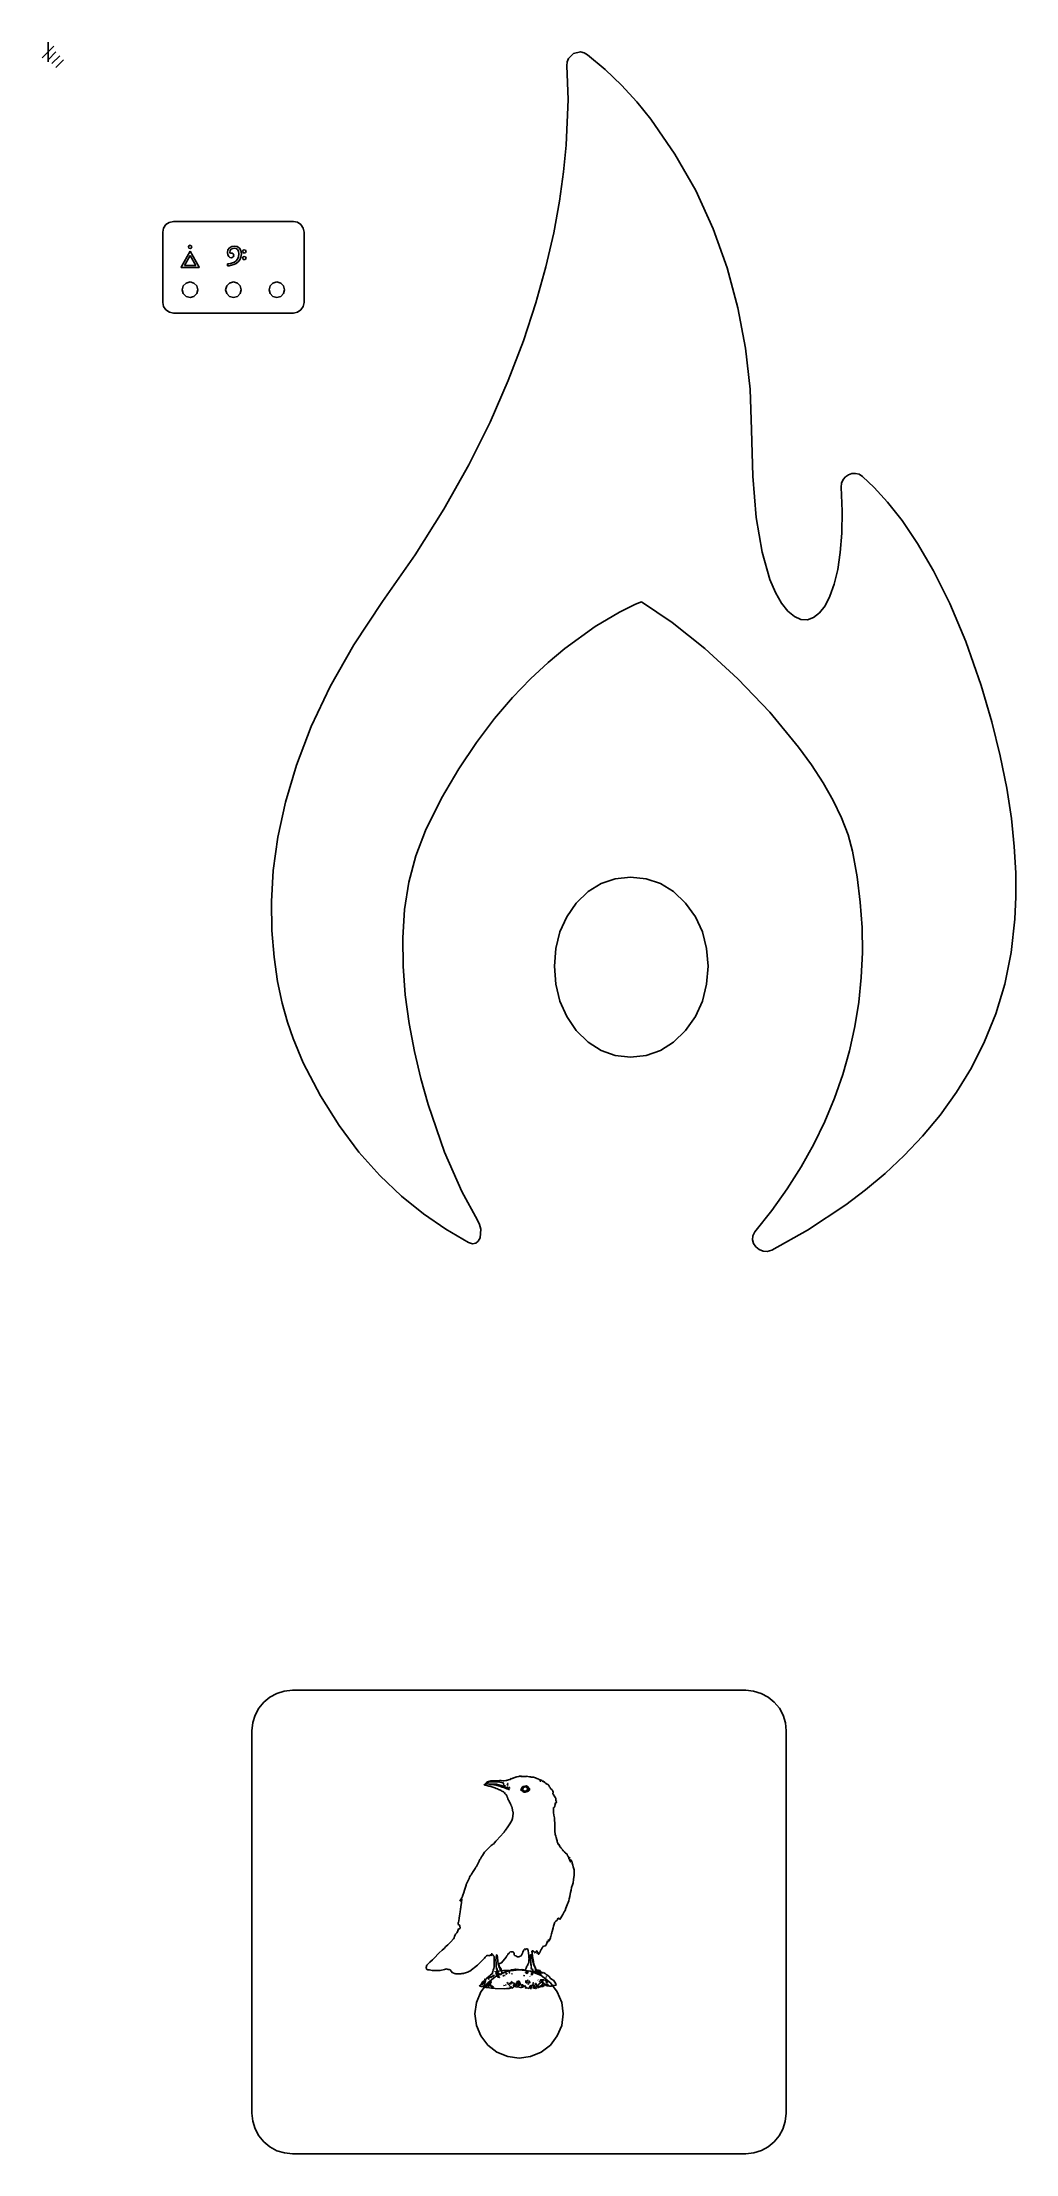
# Model space of a CAD drawing. Extents: x -1 to 140, y 12 to 318.
import ezdxf

# ---------------------------------------------------------------- set-up
doc = ezdxf.new("R2010")
doc.units = 0

msp = doc.modelspace()

# ---------------------------------------------------------------- linework, layer by layer
at = {"layer": 'Layer 1'}
for p, q in [((0, 318.211), (0, 315.389)), ((0, 318.211), (0, 315.389)), ((0, 318.211), (0, 315.389)), ((0.846666, 317.647), (-0.846666, 315.953)), ((0.846666, 317.647), (-0.846666, 315.953)), ((0.846666, 317.647), (-0.846666, 315.953)), ((1.12889, 316.8), (0, 315.67111)), ((1.12889, 316.8), (0, 315.67111)), ((1.12889, 316.8), (0, 315.67111)), ((1.69333, 316.236), (0.56444, 315.10711)), ((1.69333, 316.236), (0.56444, 315.10711)), ((1.69333, 316.236), (0.56444, 315.10711)), ((2.25778, 315.671), (1.12889, 314.54211)), ((2.25778, 315.671), (1.12889, 314.54211)), ((2.25778, 315.671), (1.12889, 314.54211)), ((75.266005, 315.367873), (75.2228, 314.7979)), ((75.46307, 315.864437), (75.266005, 315.367873)), ((76.200279, 316.573363), (75.46307, 315.864437)), ((77.197413, 316.796724), (76.200279, 316.573363)), ((77.719385, 316.686334), (77.197413, 316.796724)), ((78.21746, 316.40657), (77.719385, 316.686334)), ((80.764114, 314.279886), (78.21746, 316.40657)), ((75.2228, 314.7979), (75.395149, 309.899885)), ((83.142414, 311.999956), (80.764114, 314.279886)), ((75.395149, 309.899885), (75.141251, 303.302095)), ((85.352915, 309.58985), (83.142414, 311.999956)), ((87.39617, 307.07264), (85.352915, 309.58985)), ((90.90881, 302.009382), (87.39617, 307.07264)), ((75.141251, 303.302095), (74.764343, 299.416798)), ((93.917635, 296.702942), (90.90881, 302.009382)), ((74.764343, 299.416798), (74.172733, 295.167773)), ((74.172733, 295.167773), (73.330375, 290.575426)), ((96.433575, 291.194248), (93.917635, 296.702942)), ((16.63748, 280.51022), (16.6375, 290.681)), ((16.6375, 290.681), (16.759481, 291.285194)), ((16.759481, 291.285194), (17.092135, 291.778585)), ((17.092135, 291.778585), (17.585526, 292.111239)), ((17.585526, 292.111239), (18.18972, 292.23322)), ((18.18972, 292.23322), (35.578, 292.233)), ((35.578, 292.233), (36.172009, 292.114844)), ((36.172009, 292.114844), (36.675585, 291.778365)), ((36.675585, 291.778365), (37.012064, 291.274789)), ((37.012064, 291.274789), (37.13022, 290.68078)), ((37.13022, 290.68078), (37.1302, 280.51)), ((98.467561, 285.524227), (96.433575, 291.194248)), ((19.3255, 285.617), (20.5851, 287.95353)), ((20.35942, 288.562538), (20.429035, 288.732227)), ((20.429035, 288.390676), (20.35942, 288.562538)), ((20.429035, 288.732227), (20.600898, 288.801841)), ((20.600898, 288.318884), (20.429035, 288.390676)), ((20.5851, 287.95353), (20.6177, 287.953)), ((20.600898, 288.801841), (20.774936, 288.732227)), ((20.774936, 288.390676), (20.600898, 288.318884)), ((20.600898, 288.318884), (20.600898, 288.318884)), ((20.6177, 287.953), (21.8969, 285.617)), ((20.774936, 288.732227), (20.846727, 288.562538)), ((20.846727, 288.562538), (20.774936, 288.390676)), ((26.010288, 287.731044), (26.090781, 288.144386)), ((26.0625, 287.413426), (26.010288, 287.731044)), ((26.090781, 288.144386), (26.310504, 288.433726)), ((26.310504, 288.433726), (26.6303, 288.605587)), ((26.432344, 288.029586), (26.380132, 287.731545)), ((26.380132, 287.731545), (26.382305, 287.674982)), ((26.382305, 287.674982), (26.38883, 287.633648)), ((26.38883, 287.633648), (26.399707, 287.59449)), ((26.3997, 287.594), (26.451912, 287.624457)), ((26.57375, 288.22538), (26.432344, 288.029586)), ((26.451912, 287.624457), (26.515001, 287.644044)), ((26.515001, 287.644044), (26.604195, 287.654909)), ((26.77607, 288.331978), (26.57375, 288.22538)), ((26.604195, 287.654909), (26.734724, 287.626628)), ((26.6303, 288.605587), (27.006658, 288.662149)), ((26.734724, 287.626628), (26.832621, 287.554836)), ((27.006671, 288.364612), (26.77607, 288.331978)), ((27.006658, 288.662149), (27.419999, 288.592534)), ((27.254676, 288.323277), (27.006671, 288.364612)), ((27.463522, 288.186222), (27.254676, 288.323277)), ((27.419999, 288.592534), (27.744146, 288.38804)), ((27.607104, 287.933865), (27.463522, 288.186222)), ((27.661491, 287.548807), (27.607104, 287.933865)), ((27.744146, 288.38804), (27.955167, 288.048665)), ((27.955167, 288.048665), (28.031309, 287.570059)), ((28.220573, 287.892041), (28.290188, 288.06173)), ((28.290188, 287.720179), (28.220573, 287.892041)), ((28.290188, 288.06173), (28.46205, 288.131345)), ((28.46205, 287.648387), (28.290188, 287.720179)), ((28.46205, 288.131345), (28.636088, 288.06173)), ((28.636088, 287.720179), (28.46205, 287.648387)), ((28.46205, 287.648387), (28.46205, 287.648387)), ((28.636088, 288.06173), (28.70788, 287.892041)), ((28.70788, 287.892041), (28.636088, 287.720179)), ((73.330375, 290.575426), (72.201222, 285.660162)), ((19.3255, 285.573), (19.3255, 285.617)), ((21.8969, 285.573), (19.3255, 285.573)), ((20.596, 287.329), (19.80195, 285.86049)), ((19.80195, 285.86049), (21.407417, 285.860654)), ((20.609016, 287.329164), (20.596, 287.329)), ((21.407417, 285.860654), (20.609016, 287.329164)), ((21.8969, 285.617), (21.8969, 285.573)), ((26.010288, 285.812262), (26.0103, 286.113)), ((26.282223, 285.829675), (26.010288, 285.812262)), ((26.0103, 286.113), (26.216971, 286.121692)), ((26.195204, 287.182825), (26.0625, 287.413426)), ((26.377944, 287.041418), (26.195204, 287.182825)), ((26.216971, 286.121692), (26.469327, 286.160851)), ((26.599843, 285.886238), (26.282223, 285.829675)), ((26.575913, 286.993559), (26.377944, 287.041418)), ((26.399707, 287.59449), (26.3997, 287.594)), ((26.469327, 286.160851), (26.741262, 286.236991)), ((26.702091, 287.015318), (26.575913, 286.993559)), ((26.934867, 285.99066), (26.599843, 285.886238)), ((26.810865, 287.082758), (26.702091, 287.015318)), ((26.741262, 286.236991), (27.013197, 286.360994)), ((26.887007, 287.18718), (26.810865, 287.082758)), ((26.832621, 287.554836), (26.89571, 287.448238)), ((26.917463, 287.326411), (26.887007, 287.18718)), ((26.89571, 287.448238), (26.917463, 287.326411)), ((27.263364, 286.155997), (26.934867, 285.99066)), ((27.013197, 286.360994), (27.263377, 286.543736)), ((27.561405, 286.386598), (27.263364, 286.155997)), ((27.263377, 286.543736), (27.470048, 286.79609)), ((27.470048, 286.79609), (27.609279, 287.126764)), ((27.807234, 286.693342), (27.561405, 286.386598)), ((27.609279, 287.126764), (27.661491, 287.548807)), ((27.970395, 287.084928), (27.807234, 286.693342)), ((28.031309, 287.570059), (27.970395, 287.084928)), ((28.220573, 286.926128), (28.290188, 287.097993)), ((28.290188, 286.754266), (28.220573, 286.926128)), ((28.290188, 287.097993), (28.46205, 287.171957)), ((28.46205, 286.682474), (28.290188, 286.754266)), ((28.46205, 287.171957), (28.636088, 287.097993)), ((28.636088, 286.754266), (28.46205, 286.682474)), ((28.46205, 286.682474), (28.46205, 286.682474)), ((28.636088, 287.097993), (28.70788, 286.926128)), ((28.70788, 286.926128), (28.636088, 286.754266)), ((72.201222, 285.660162), (70.749228, 280.442387)), ((100.030523, 279.733809), (98.467561, 285.524227)), ((19.610943, 282.909445), (19.4597, 282.345)), ((19.4597, 282.345), (19.610943, 281.780555)), ((19.4597, 282.345), (19.4597, 282.345)), ((20.024145, 283.322647), (19.610943, 282.909445)), ((19.610943, 281.780555), (20.024145, 281.367353)), ((20.58859, 283.47389), (20.024145, 283.322647)), ((21.153035, 283.322647), (20.58859, 283.47389)), ((21.566237, 282.909445), (21.153035, 283.322647)), ((21.153035, 281.367353), (21.566237, 281.780555)), ((21.71748, 282.345), (21.566237, 282.909445)), ((21.566237, 281.780555), (21.71748, 282.345)), ((25.906143, 282.909445), (25.7549, 282.345)), ((25.7549, 282.345), (25.906143, 281.780555)), ((25.7549, 282.345), (25.7549, 282.345)), ((26.319345, 283.322647), (25.906143, 282.909445)), ((25.906143, 281.780555), (26.319345, 281.367353)), ((26.88379, 283.47389), (26.319345, 283.322647)), ((27.448235, 283.322647), (26.88379, 283.47389)), ((27.861437, 282.909445), (27.448235, 283.322647)), ((27.448235, 281.367353), (27.861437, 281.780555)), ((28.01268, 282.345), (27.861437, 282.909445)), ((27.861437, 281.780555), (28.01268, 282.345)), ((32.201443, 282.909445), (32.0502, 282.345)), ((32.0502, 282.345), (32.201443, 281.780555)), ((32.0502, 282.345), (32.0502, 282.345)), ((32.614645, 283.322647), (32.201443, 282.909445)), ((32.201443, 281.780555), (32.614645, 281.367353)), ((33.17909, 283.47389), (32.614645, 283.322647)), ((33.743535, 283.322647), (33.17909, 283.47389)), ((34.156737, 282.909445), (33.743535, 283.322647)), ((33.743535, 281.367353), (34.156737, 281.780555)), ((34.30798, 282.345), (34.156737, 282.909445)), ((34.156737, 281.780555), (34.30798, 282.345)), ((16.755636, 279.916211), (16.63748, 280.51022)), ((17.092115, 279.412635), (16.755636, 279.916211)), ((17.595691, 279.076156), (17.092115, 279.412635)), ((18.1897, 278.958), (17.595691, 279.076156)), ((35.57798, 278.95778), (18.1897, 278.958)), ((20.024145, 281.367353), (20.58859, 281.21611)), ((20.58859, 281.21611), (21.153035, 281.367353)), ((26.319345, 281.367353), (26.88379, 281.21611)), ((26.88379, 281.21611), (27.448235, 281.367353)), ((32.614645, 281.367353), (33.17909, 281.21611)), ((33.17909, 281.21611), (33.743535, 281.367353)), ((36.171989, 279.075936), (35.57798, 278.95778)), ((36.675565, 279.412415), (36.171989, 279.075936)), ((37.012044, 279.915991), (36.675565, 279.412415)), ((37.1302, 280.51), (37.012044, 279.915991)), ((70.749228, 280.442387), (68.938347, 274.942506)), ((101.133392, 273.86392), (100.030523, 279.733809)), ((68.938347, 274.942506), (66.73253, 269.180925)), ((101.787097, 267.955487), (101.133392, 273.86392)), ((66.73253, 269.180925), (64.095733, 263.178048)), ((102.00257, 262.04944), (101.787097, 267.955487)), ((64.095733, 263.178048), (60.991908, 256.954282)), ((102.181618, 255.313285), (102.00257, 262.04944)), ((60.991908, 256.954282), (57.385008, 250.530032)), ((102.701316, 249.358236), (102.181618, 255.313285)), ((115.074834, 254.342255), (115.0229, 253.75774)), ((115.285932, 254.846426), (115.074834, 254.342255)), ((115.624196, 255.254202), (115.285932, 254.846426)), ((116.057627, 255.549534), (115.624196, 255.254202)), ((116.554229, 255.716371), (116.057627, 255.549534)), ((117.082002, 255.738663), (116.554229, 255.716371)), ((117.608948, 255.60036), (117.082002, 255.738663)), ((118.10307, 255.28541), (117.608948, 255.60036)), ((119.798025, 253.683188), (118.10307, 255.28541)), ((115.0229, 253.75774), (115.152578, 250.252251)), ((121.726009, 251.570385), (119.798025, 253.683188)), ((123.835751, 248.890094), (121.726009, 251.570385)), ((57.385008, 250.530032), (53.238988, 243.925703)), ((103.535499, 244.332514), (102.701316, 249.358236)), ((115.152578, 250.252251), (115.09813, 247.092068)), ((126.075981, 245.58541), (123.835751, 248.890094)), ((115.09813, 247.092068), (114.876798, 244.279473)), ((128.395429, 241.599426), (126.075981, 245.58541)), ((53.238988, 243.925703), (48.5178, 237.1617)), ((104.658, 240.38434), (103.535499, 244.332514)), ((114.505824, 241.816746), (114.002449, 239.706171)), ((114.876798, 244.279473), (114.505824, 241.816746)), ((105.479831, 238.470669), (104.658, 240.38434)), ((114.002449, 239.706171), (113.383915, 237.950027)), ((130.742823, 236.875235), (128.395429, 241.599426)), ((48.5178, 237.1617), (44.3505, 230.914259)), ((79.322693, 233.550421), (82.844081, 235.643472)), ((82.844081, 235.643472), (85.182297, 236.794856)), ((85.182297, 236.794856), (86.03, 237.147)), ((86.03, 237.147), (90.510789, 234.131787)), ((106.35892, 236.934246), (105.479831, 238.470669)), ((107.278026, 235.772791), (106.35892, 236.934246)), ((108.219905, 234.984021), (107.278026, 235.772791)), ((112.667463, 236.550598), (111.870336, 235.510165)), ((113.383915, 237.950027), (112.667463, 236.550598)), ((133.066894, 231.355932), (130.742823, 236.875235)), ((74.925474, 230.373275), (79.322693, 233.550421)), ((90.510789, 234.131787), (95.257272, 230.347181)), ((109.167318, 234.565655), (108.219905, 234.984021)), ((110.103022, 234.515412), (109.167318, 234.565655)), ((111.009775, 234.831009), (110.103022, 234.515412)), ((111.870336, 235.510165), (111.009775, 234.831009)), ((44.3505, 230.914259), (40.914513, 224.866994)), ((72.494471, 228.333658), (74.925474, 230.373275)), ((95.257272, 230.347181), (100.043088, 225.963038)), ((135.31637, 224.98461), (133.066894, 231.355932)), ((69.959763, 225.969607), (72.494471, 228.333658)), ((40.914513, 224.866994), (38.1516, 219.036157)), ((67.359768, 223.263319), (69.959763, 225.969607)), ((100.043088, 225.963038), (104.641875, 221.149214)), ((136.856993, 219.746531), (135.31637, 224.98461)), ((64.732902, 220.196991), (67.359768, 223.263319)), ((104.641875, 221.149214), (108.827271, 216.075562)), ((38.1516, 219.036157), (36.003523, 213.437997)), ((62.117584, 216.752818), (64.732902, 220.196991)), ((138.081069, 214.790681), (136.856993, 219.746531)), ((59.552231, 212.912997), (62.117584, 216.752818)), ((108.827271, 216.075562), (110.69421, 213.494381)), ((139.013495, 210.120234), (138.081069, 214.790681)), ((36.003523, 213.437997), (34.412045, 208.088766)), ((57.07526, 208.659726), (59.552231, 212.912997)), ((110.69421, 213.494381), (112.372916, 210.91194)), ((34.412045, 208.088766), (33.318925, 203.004714)), ((54.72509, 203.9752), (57.07526, 208.659726)), ((112.372916, 210.91194), (113.835093, 208.349469)), ((113.835093, 208.349469), (115.052446, 205.8282)), ((139.679168, 205.738359), (139.013495, 210.120234)), ((115.052446, 205.8282), (115.99668, 203.369367)), ((140.102986, 201.648228), (139.679168, 205.738359)), ((33.318925, 203.004714), (32.665927, 198.202092)), ((53.312566, 200.339769), (54.72509, 203.9752)), ((115.99668, 203.369367), (116.6395, 200.9942)), ((52.318063, 196.511264), (53.312566, 200.339769)), ((116.6395, 200.9942), (117.30652, 197.294187)), ((140.309846, 197.853012), (140.102986, 201.648228)), ((32.665927, 198.202092), (32.394813, 193.69715)), ((51.705836, 192.534123), (52.318063, 196.511264)), ((78.322979, 195.128629), (80.20738, 196.304584)), ((80.20738, 196.304584), (82.253488, 197.010152)), ((82.253488, 197.010152), (84.4613, 197.24534)), ((84.4613, 197.24534), (86.712651, 197.010151)), ((86.712651, 197.010151), (88.789852, 196.30458)), ((88.789852, 196.30458), (90.6929, 195.128624)), ((117.30652, 197.294187), (117.768585, 193.612189)), ((140.324645, 194.355882), (140.309846, 197.853012)), ((32.394813, 193.69715), (32.447343, 189.50614)), ((75.207219, 191.497837), (76.60029, 193.48228)), ((76.60029, 193.48228), (78.322979, 195.128629)), ((90.6929, 195.128624), (92.42179, 193.48228)), ((92.42179, 193.48228), (93.858426, 191.497833)), ((117.768585, 193.612189), (118.025302, 189.95155)), ((140.17228, 191.16001), (140.324645, 194.355882)), ((51.440138, 188.452786), (51.705836, 192.534123)), ((74.212155, 189.307594), (75.207219, 191.497837)), ((93.858426, 191.497833), (94.884584, 189.30759)), ((118.025302, 189.95155), (118.076284, 186.315614)), ((139.648069, 186.316424), (140.17228, 191.16001)), ((32.447343, 189.50614), (32.765279, 185.645311)), ((51.48522, 184.31169), (51.440138, 188.452786)), ((73.41609, 184.30973), (73.615108, 186.911556)), ((73.615108, 186.911556), (74.212155, 189.307594)), ((94.884584, 189.30759), (95.500272, 186.911554)), ((95.500272, 186.911554), (95.7055, 184.30973)), ((32.765279, 185.645311), (33.290385, 182.130916)), ((51.805337, 180.155276), (51.48522, 184.31169)), ((73.615108, 181.70062), (73.41609, 184.30973)), ((95.7055, 184.30973), (95.500272, 181.700618)), ((118.076284, 186.315614), (117.921139, 182.707724)), ((138.718772, 181.744355), (139.648069, 186.316424)), ((33.290385, 182.130916), (33.96442, 178.979203)), ((74.212155, 179.282585), (73.615108, 181.70062)), ((95.500272, 181.700618), (94.884584, 179.282581)), ((117.921139, 182.707724), (117.559478, 179.131222)), ((137.423233, 177.438347), (138.718772, 181.744355)), ((33.96442, 178.979203), (34.729148, 176.206425)), ((52.364741, 176.027981), (51.805337, 180.155276)), ((75.207219, 177.05562), (74.212155, 179.282585)), ((94.884584, 179.282581), (93.858426, 177.055616)), ((117.559478, 179.131222), (116.990911, 175.589454)), ((34.729148, 176.206425), (35.526329, 173.828831)), ((53.127685, 171.974245), (52.364741, 176.027981)), ((76.60029, 175.01972), (75.207219, 177.05562)), ((78.322979, 173.321912), (76.60029, 175.01972)), ((92.42179, 175.01972), (90.6929, 173.321912)), ((93.858426, 177.055616), (92.42179, 175.01972)), ((116.990911, 175.589454), (116.215048, 172.085762)), ((135.800297, 173.392945), (137.423233, 177.438347)), ((35.526329, 173.828831), (36.9851, 170.3242)), ((54.058423, 168.038506), (53.127685, 171.974245)), ((80.20738, 172.109186), (78.322979, 173.321912)), ((82.253488, 171.381547), (80.20738, 172.109186)), ((84.4613, 171.139), (82.253488, 171.381547)), ((86.712651, 171.381547), (84.4613, 171.139)), ((88.789852, 172.109186), (86.712651, 171.381547)), ((90.6929, 173.321912), (88.789852, 172.109186)), ((116.215048, 172.085762), (115.231499, 168.623491)), ((133.88881, 169.602694), (135.800297, 173.392945)), ((36.9851, 170.3242), (39.491431, 165.52606)), ((84.4613, 171.139), (84.4613, 171.139)), ((115.231499, 168.623491), (114.039875, 165.205982)), ((131.727617, 166.062139), (133.88881, 169.602694)), ((39.491431, 165.52606), (42.20206, 161.222852)), ((55.121206, 164.265202), (54.058423, 168.038506)), ((129.355563, 162.765824), (131.727617, 166.062139)), ((57.499925, 157.383657), (55.121206, 164.265202)), ((114.039875, 165.205982), (112.639784, 161.836581)), ((126.811492, 159.708295), (129.355563, 162.765824)), ((42.20206, 161.222852), (45.085011, 157.387964)), ((112.639784, 161.836581), (111.030838, 158.51863)), ((124.134252, 156.884096), (126.811492, 159.708295)), ((45.085011, 157.387964), (48.108311, 153.994787)), ((59.977865, 151.68512), (57.499925, 157.383657)), ((111.030838, 158.51863), (109.212647, 155.255473)), ((121.362685, 154.287772), (124.134252, 156.884096)), ((48.108311, 153.994787), (51.239985, 151.016713)), ((109.212647, 155.255473), (107.18482, 152.050453)), ((118.535639, 151.913867), (121.362685, 154.287772)), ((51.239985, 151.016713), (54.448057, 148.42713)), ((62.26905, 147.5251), (59.977865, 151.68512)), ((107.18482, 152.050453), (104.946968, 148.906914)), ((115.691957, 149.756927), (118.535639, 151.913867)), ((54.448057, 148.42713), (57.700554, 146.199429)), ((62.578805, 146.888495), (62.26905, 147.5251)), ((62.738405, 146.217964), (62.578805, 146.888495)), ((104.946968, 148.906914), (102.4987, 145.8282)), ((110.110068, 146.072121), (115.691957, 149.756927)), ((57.700554, 146.199429), (60.9655, 144.307)), ((60.9655, 144.307), (60.9656, 144.307)), ((60.9656, 144.307), (61.548362, 144.121835)), ((61.548362, 144.121835), (62.026274, 144.205387)), ((62.026274, 144.205387), (62.391784, 144.507217)), ((62.391784, 144.507217), (62.637344, 144.976884)), ((62.637344, 144.976884), (62.738405, 146.217964)), ((102.186968, 145.265419), (102.132135, 144.68666)), ((102.132135, 144.68666), (102.29366, 144.133194)), ((102.4987, 145.8282), (102.186968, 145.265419)), ((102.29366, 144.133194), (102.631004, 143.64629)), ((104.92778, 143.18971), (110.110068, 146.072121)), ((102.631004, 143.64629), (103.103628, 143.267219)), ((103.103628, 143.267219), (103.670991, 143.037252)), ((103.670991, 143.037252), (104.292555, 142.997659)), ((104.292555, 142.997659), (104.92778, 143.18971)), ((30.032431, 75.823669), (30.573333, 76.820205)), ((30.032431, 75.823669), (30.573333, 76.820205)), ((30.573333, 76.820205), (31.289705, 77.688455)), ((30.573333, 76.820205), (31.289705, 77.688455)), ((31.289705, 77.688455), (32.157955, 78.404827)), ((31.289705, 77.688455), (32.157955, 78.404827)), ((32.157955, 78.404827), (33.154491, 78.945729)), ((32.157955, 78.404827), (33.154491, 78.945729)), ((33.154491, 78.945729), (34.255723, 79.28757)), ((33.154491, 78.945729), (34.255723, 79.28757)), ((34.255723, 79.28757), (35.43806, 79.40676)), ((34.255723, 79.28757), (35.43806, 79.40676)), ((35.43806, 79.40676), (101.157, 79.4068)), ((35.43806, 79.40676), (101.157, 79.4068)), ((101.157, 79.4068), (102.306873, 79.293032)), ((101.157, 79.4068), (102.306873, 79.293032)), ((102.306873, 79.293032), (103.402074, 78.960227)), ((102.306873, 79.293032), (103.402074, 78.960227)), ((103.402074, 78.960227), (104.411826, 78.421132)), ((103.402074, 78.960227), (104.411826, 78.421132)), ((104.411826, 78.421132), (105.305355, 77.688495)), ((104.411826, 78.421132), (105.305355, 77.688495)), ((105.305355, 77.688495), (106.037992, 76.794966)), ((105.305355, 77.688495), (106.037992, 76.794966)), ((106.037992, 76.794966), (106.577087, 75.785214)), ((106.037992, 76.794966), (106.577087, 75.785214)), ((29.5714, 73.5401), (29.69059, 74.722437)), ((29.5714, 73.5401), (29.69059, 74.722437)), ((29.57144, 18.11406), (29.5714, 73.5401)), ((29.57144, 18.11406), (29.5714, 73.5401)), ((29.69059, 74.722437), (30.032431, 75.823669)), ((29.69059, 74.722437), (30.032431, 75.823669)), ((106.577087, 75.785214), (106.909892, 74.690013)), ((106.577087, 75.785214), (106.909892, 74.690013)), ((106.909892, 74.690013), (107.02366, 73.54014)), ((106.909892, 74.690013), (107.02366, 73.54014)), ((107.02366, 73.54014), (107.024, 18.114)), ((107.02366, 73.54014), (107.024, 18.114)), ((63.579901, 66.054886), (63.212787, 65.66034)), ((63.212787, 65.66034), (63.263172, 65.684216)), ((63.263172, 65.684216), (63.895389, 65.536707)), ((63.485293, 65.889213), (63.864126, 66.06873)), ((63.648745, 65.840173), (63.485293, 65.889213)), ((63.613545, 66.077097), (63.579901, 66.054886)), ((63.743985, 66.12806), (63.613545, 66.077097)), ((65.012215, 65.785563), (63.648745, 65.840173)), ((63.864062, 66.187646), (63.743985, 66.12806)), ((63.877242, 66.196846), (63.864062, 66.187646)), ((63.864126, 66.06873), (65.200076, 66.160881)), ((63.924229, 66.201729), (63.877242, 66.196846)), ((63.895389, 65.536707), (64.18759, 65.441409)), ((63.895631, 65.806514), (63.92455, 65.817944)), ((63.951649, 65.783542), (63.895631, 65.806514)), ((64.041489, 66.232971), (63.924229, 66.201729)), ((63.92455, 65.817944), (64.189322, 65.804595)), ((64.072889, 65.773523), (63.951649, 65.783542)), ((64.18759, 66.265706), (64.041489, 66.232971)), ((64.333764, 65.753203), (64.072889, 65.773523)), ((65.48178, 66.35272), (64.18759, 66.265706)), ((64.18759, 65.441409), (64.479873, 65.347183)), ((64.189306, 65.804539), (65.055301, 65.721174)), ((64.628867, 65.719477), (64.333764, 65.753203)), ((64.479873, 65.347183), (64.625974, 65.303346)), ((64.625974, 65.303346), (64.782514, 65.249399)), ((64.795852, 65.691368), (64.628867, 65.719477)), ((64.782514, 65.249399), (64.886851, 65.222052)), ((65.447378, 65.509301), (64.795852, 65.691368)), ((64.886851, 65.222052), (64.999305, 65.190313)), ((64.999305, 65.190313), (65.169437, 65.127)), ((65.387951, 65.690923), (65.012215, 65.785563)), ((65.055301, 65.721174), (65.266869, 65.672445)), ((65.169437, 65.127), (65.334681, 65.043716)), ((65.200082, 66.160867), (65.790536, 66.064491)), ((65.266869, 65.672445), (65.351894, 65.643024)), ((65.334681, 65.043716), (65.438931, 64.992419)), ((65.351894, 65.643024), (65.425565, 65.627868)), ((65.721918, 65.602751), (65.387951, 65.690923)), ((65.425565, 65.627868), (65.482661, 65.616946)), ((65.438931, 64.992419), (65.499677, 64.961426)), ((65.466767, 65.488162), (65.447378, 65.509301)), ((65.513178, 65.496206), (65.466767, 65.488162)), ((65.68382, 66.336972), (65.48178, 66.35272)), ((65.482661, 65.616946), (65.544482, 65.597388)), ((65.499677, 64.961426), (65.539704, 64.941275)), ((65.534373, 65.503233), (65.513178, 65.496206)), ((65.543573, 65.470665), (65.534373, 65.503233)), ((65.539704, 64.941275), (65.606413, 64.909618)), ((65.60067, 65.450937), (65.543573, 65.470665)), ((65.544482, 65.597388), (65.607135, 65.576504)), ((65.839833, 65.381991), (65.60067, 65.450937)), ((65.606413, 64.909618), (65.68854, 64.866274)), ((65.607135, 65.576504), (65.660501, 65.55562)), ((65.660501, 65.55562), (65.701028, 65.539053)), ((65.975025, 66.306145), (65.68382, 66.336972)), ((65.68854, 64.866274), (65.804556, 64.803709)), ((65.701028, 65.539053), (65.815802, 65.483447)), ((66.13942, 65.482256), (65.721918, 65.602751)), ((65.790536, 66.064491), (65.947161, 65.990984)), ((65.804556, 64.803709), (65.923064, 64.741888)), ((65.815802, 65.483447), (65.930658, 65.428258)), ((65.892704, 65.367738), (65.839833, 65.381991)), ((65.967453, 65.349281), (65.892704, 65.367738)), ((65.923064, 64.741888), (66.002698, 64.708574)), ((65.930658, 65.428258), (66.029771, 65.39834)), ((65.947161, 65.990984), (66.050748, 65.932976)), ((66.108084, 65.298315), (65.967453, 65.349281)), ((66.152452, 66.305016), (65.975025, 66.306145)), ((66.002698, 64.708574), (66.068168, 64.687521)), ((66.029804, 65.820271), (66.003925, 65.813074)), ((66.003925, 65.813074), (66.066575, 65.712634)), ((66.029771, 65.39834), (66.213828, 65.344805)), ((66.073975, 65.877037), (66.029804, 65.820271)), ((66.050748, 65.932976), (66.073975, 65.877037)), ((66.066575, 65.712634), (66.252785, 65.539268)), ((66.068168, 64.687521), (66.086061, 64.655119)), ((66.086061, 64.655119), (66.106381, 64.623546)), ((66.106381, 64.623546), (66.152293, 64.607206)), ((66.547298, 65.136636), (66.108084, 65.298315)), ((66.321817, 65.498992), (66.13942, 65.482256)), ((66.152293, 64.607206), (66.190579, 64.587789)), ((66.374214, 66.318281), (66.152452, 66.305016)), ((66.190579, 64.587789), (66.221737, 64.466634)), ((66.213828, 65.344805), (66.325452, 65.305111)), ((66.221737, 64.466634), (66.243693, 64.41832)), ((66.243693, 64.41832), (66.285459, 64.383765)), ((66.252785, 65.539268), (66.321817, 65.498992)), ((66.285459, 64.383765), (66.374215, 64.291859)), ((66.325452, 65.305111), (66.418018, 65.276355)), ((66.515091, 66.331884), (66.374214, 66.318281)), ((66.374215, 64.291859), (66.455924, 64.253655)), ((66.418018, 65.276355), (66.588153, 65.21064)), ((66.525533, 66.372721), (66.45244, 66.349918)), ((66.45244, 66.349918), (66.483767, 66.341733)), ((66.455924, 64.253655), (66.473479, 64.219927)), ((66.483767, 66.341733), (66.515091, 66.331884)), ((66.652491, 66.396174), (66.525533, 66.372721)), ((66.534306, 65.396679), (66.614361, 65.40396)), ((66.556178, 65.370686), (66.534306, 65.396679)), ((66.566869, 65.730343), (66.546408, 65.764238)), ((66.546408, 65.764238), (66.60997, 65.762827)), ((66.638953, 65.10705), (66.547298, 65.136636)), ((66.614355, 65.403999), (66.556178, 65.370686)), ((66.609962, 65.762996), (66.566869, 65.730343)), ((66.588153, 65.21064), (66.746022, 65.136387)), ((66.619501, 65.680703), (66.661264, 65.701587)), ((66.661264, 65.659818), (66.619501, 65.680703)), ((66.80055, 65.053019), (66.638953, 65.10705)), ((66.640365, 65.910448), (66.671692, 65.931333)), ((66.671692, 65.889564), (66.640365, 65.910448)), ((66.737765, 66.411809), (66.652491, 66.396174)), ((66.661264, 65.701587), (66.703033, 65.680703)), ((66.703033, 65.680703), (66.661264, 65.659818)), ((66.671692, 65.931333), (66.703016, 65.910448)), ((66.703016, 65.910448), (66.671692, 65.889564)), ((66.807293, 66.443136), (66.737765, 66.411809)), ((66.746022, 65.136387), (66.855823, 65.085009)), ((66.753651, 65.303331), (66.837353, 65.327771)), ((66.77654, 65.273745), (66.753651, 65.303331)), ((66.809687, 65.267113), (66.77654, 65.273745)), ((66.912756, 65.02393), (66.80055, 65.053019)), ((66.839861, 66.474459), (66.807293, 66.443136)), ((66.82535, 65.222943), (66.809687, 65.267113)), ((66.869933, 65.220967), (66.82535, 65.222943)), ((66.837364, 65.327639), (66.885593, 65.318184)), ((66.859504, 66.453575), (66.839861, 66.474459)), ((66.855823, 65.085009), (66.912756, 65.02393)), ((66.867942, 66.432691), (66.859504, 66.453575)), ((66.911698, 66.47446), (66.867942, 66.432691)), ((66.919821, 65.230422), (66.869933, 65.220967)), ((66.885593, 65.318184), (66.961835, 65.298457)), ((67.003852, 66.490123), (66.911698, 66.47446)), ((66.961835, 65.298457), (66.919821, 65.230422)), ((67.028208, 66.490123), (67.003852, 66.490123)), ((67.085637, 66.51699), (67.028208, 66.490123)), ((67.150351, 66.601934), (67.063003, 66.570525)), ((67.063003, 66.570525), (67.078666, 66.549725)), ((67.078666, 66.549725), (67.085637, 66.51699)), ((67.160877, 66.62056), (67.150351, 66.601934)), ((67.183004, 66.599676), (67.160877, 66.62056)), ((67.308305, 66.62056), (67.183004, 66.599676)), ((67.390349, 66.662329), (67.308305, 66.62056)), ((67.465429, 66.690918), (67.390349, 66.662329)), ((67.7984, 66.816137), (67.465429, 66.690918)), ((67.835941, 66.835187), (67.7984, 66.816137)), ((67.978726, 66.857455), (67.835941, 66.835187)), ((68.226757, 66.920108), (67.978726, 66.857455)), ((68.259162, 66.925668), (68.226757, 66.920108)), ((68.279313, 66.933034), (68.259162, 66.925668)), ((68.339807, 66.943476), (68.279313, 66.933034)), ((68.4221, 66.9496), (68.339807, 66.943476)), ((68.553695, 66.968991), (68.422182, 66.949348)), ((68.498082, 64.98451), (68.539845, 65.023045)), ((68.539845, 64.923516), (68.498082, 64.98451)), ((68.539845, 65.023045), (68.581614, 65.072933)), ((68.581614, 64.918888), (68.539845, 64.923516)), ((68.548858, 66.904036), (68.592147, 66.946695)), ((68.699298, 66.913385), (68.548858, 66.904036)), ((68.675598, 66.973309), (68.553695, 66.968991)), ((68.581614, 65.072933), (68.633822, 65.158703)), ((68.761525, 64.813312), (68.581614, 64.918888)), ((68.592147, 66.946695), (68.675598, 66.973309)), ((68.633822, 65.158703), (68.685946, 65.252429)), ((68.685946, 65.252429), (68.753817, 65.360909)), ((68.709053, 65.10382), (68.690341, 64.991863)), ((68.690341, 64.991863), (68.831302, 64.869875)), ((69.207873, 66.929951), (68.699298, 66.913385)), ((68.739465, 65.156774), (68.709053, 65.10382)), ((68.799132, 65.26318), (68.739465, 65.156774)), ((68.753817, 65.360909), (68.853427, 65.471374)), ((68.824091, 64.7621), (68.761525, 64.813312)), ((68.858633, 65.310167), (68.799132, 65.26318)), ((68.852931, 64.741554), (68.824091, 64.7621)), ((68.831302, 64.869875), (69.093006, 64.719961)), ((69.044944, 64.6649), (68.852931, 64.741554)), ((68.853411, 64.949301), (68.904948, 65.320758)), ((69.024557, 64.791394), (68.853411, 64.949301)), ((68.853427, 65.471374), (69.373935, 65.554079)), ((69.103432, 65.473918), (68.858633, 65.310167)), ((68.904948, 65.320758), (69.276383, 65.4239)), ((69.24659, 64.772654), (69.024557, 64.791394)), ((69.087288, 64.654034), (69.044944, 64.6649)), ((69.187477, 64.655163), (69.087288, 64.654034)), ((69.093006, 64.719961), (69.25477, 64.733226)), ((69.249866, 65.505163), (69.103432, 65.473918)), ((69.338302, 64.688392), (69.187477, 64.655163)), ((69.280966, 66.912538), (69.207873, 66.929951)), ((69.438915, 64.876526), (69.24659, 64.772654)), ((69.416518, 65.427594), (69.249866, 65.505163)), ((69.25477, 64.733226), (69.390822, 64.722065)), ((69.276383, 65.4239), (69.505604, 65.254846)), ((69.354056, 66.935595), (69.280966, 66.912538)), ((69.390822, 64.722065), (69.338302, 64.688392)), ((69.390604, 66.943554), (69.354056, 66.935595)), ((69.374023, 65.554242), (69.459296, 65.526076)), ((69.562807, 66.911649), (69.390604, 66.943554)), ((69.476764, 65.425054), (69.416518, 65.427594)), ((69.416602, 64.724393), (69.540989, 64.845799)), ((69.538172, 64.742455), (69.416602, 64.724393)), ((69.520934, 65.086452), (69.438915, 64.876526)), ((69.459296, 65.526076), (69.792352, 65.102777)), ((69.512649, 65.421498), (69.476764, 65.425054)), ((69.505604, 65.254846), (69.556486, 65.25468)), ((69.58466, 65.327608), (69.512649, 65.421498)), ((69.54174, 65.189263), (69.520934, 65.086452)), ((69.534441, 64.903477), (69.564853, 65.123579)), ((69.535852, 64.887813), (69.534441, 64.903477)), ((69.606622, 64.934467), (69.535852, 64.887813)), ((69.60422, 64.772867), (69.538172, 64.742455)), ((69.540989, 64.845799), (69.613415, 64.913586)), ((69.564853, 65.123579), (69.54174, 65.189263)), ((69.556486, 65.25468), (69.647643, 65.160954)), ((69.8028, 66.871458), (69.562807, 66.911649)), ((69.690236, 65.079078), (69.58466, 65.327608)), ((69.682283, 64.826402), (69.60422, 64.772867)), ((69.652201, 64.981454), (69.606622, 64.934467)), ((69.613415, 64.913586), (69.652201, 64.981454)), ((69.647643, 65.160954), (69.690236, 65.079078)), ((69.79938, 64.95369), (69.682283, 64.826402)), ((69.792352, 65.102777), (69.813886, 65.075345)), ((69.813886, 65.075345), (69.79938, 64.95369)), ((69.966469, 66.845663), (69.8028, 66.871458)), ((70.03633, 66.815911), (69.966469, 66.845663)), ((70.077678, 66.819156), (70.03633, 66.815911)), ((70.241183, 66.829034), (70.077678, 66.819156)), ((70.374855, 66.80815), (70.241183, 66.829034)), ((70.531892, 66.768122), (70.374855, 66.80815)), ((70.676088, 66.702407), (70.531892, 66.768122)), ((70.856662, 66.6381), (70.676088, 66.702407)), ((70.998205, 66.599399), (70.856662, 66.6381)), ((71.079002, 66.568072), (70.998205, 66.599399)), ((71.128312, 66.536833), (71.079002, 66.568072)), ((71.178116, 66.50418), (71.128312, 66.536833)), ((71.209524, 66.483211), (71.178116, 66.50418)), ((71.326206, 66.428513), (71.209524, 66.483211)), ((71.316179, 66.260198), (71.347505, 66.288195)), ((71.475289, 66.250222), (71.316179, 66.260198)), ((71.459711, 66.3386), (71.326206, 66.428513)), ((71.347505, 66.288195), (71.434517, 66.304197)), ((71.495816, 66.399162), (71.363555, 66.444989)), ((71.363555, 66.444989), (71.407229, 66.412669)), ((71.407229, 66.412669), (71.462336, 66.36908)), ((71.434517, 66.304197), (71.471062, 66.294488)), ((71.515648, 66.347039), (71.459711, 66.3386)), ((71.462336, 66.36908), (71.481753, 66.358469)), ((71.471062, 66.294505), (71.475289, 66.250222)), ((71.481753, 66.358469), (71.515648, 66.347039)), ((71.577195, 66.328059), (71.495816, 66.399162)), ((71.653271, 66.28331), (71.577195, 66.328059)), ((71.679969, 66.232674), (71.653271, 66.28331)), ((71.881179, 66.153285), (71.679969, 66.232674)), ((71.758705, 66.248726), (71.733672, 66.24929)), ((71.733681, 66.249409), (71.836686, 66.181867)), ((71.821359, 66.223636), (71.758705, 66.248726)), ((71.858897, 66.202752), (71.821359, 66.223636)), ((71.836686, 66.181867), (71.858897, 66.202752)), ((71.963303, 66.142843), (71.881179, 66.153285)), ((71.932202, 66.098082), (71.941177, 66.119305)), ((71.962781, 66.08764), (71.932202, 66.098082)), ((71.941177, 66.119305), (71.963303, 66.142843)), ((72.02916, 66.078835), (71.962781, 66.08764)), ((72.078055, 66.059277), (72.02916, 66.078835)), ((72.031065, 66.057866), (72.078055, 66.059277)), ((72.036286, 66.014773), (72.031065, 66.057866)), ((72.088494, 65.993889), (72.036286, 66.014773)), ((72.110959, 65.973089), (72.088494, 65.993889)), ((72.194324, 65.91218), (72.110959, 65.973089)), ((72.379789, 65.803039), (72.194324, 65.91218)), ((72.472189, 65.736575), (72.379789, 65.803039)), ((72.593844, 65.636635), (72.472189, 65.736575)), ((72.625997, 65.624725), (72.593844, 65.636635)), ((72.620776, 65.563153), (72.625997, 65.624725)), ((72.652103, 65.524951), (72.620776, 65.563153)), ((72.724944, 65.428076), (72.652103, 65.524951)), ((72.798034, 65.3312), (72.724944, 65.428076)), ((72.821656, 65.305095), (72.798034, 65.3312)), ((72.805654, 65.228028), (72.818665, 65.273274)), ((72.819399, 65.2442), (72.805654, 65.228028)), ((72.818665, 65.273274), (72.821656, 65.305095)), ((72.838364, 65.244363), (72.819399, 65.2442)), ((72.845645, 65.185444), (72.838364, 65.244363)), ((72.865457, 65.16264), (72.845645, 65.185444)), ((73.082079, 64.975518), (72.865457, 65.16264)), ((73.0873, 64.920327), (73.082079, 64.975518)), ((73.131059, 64.877565), (73.0873, 64.920327)), ((73.185832, 64.770332), (73.131059, 64.877565)), ((73.239119, 64.651579), (73.185832, 64.770332)), ((73.193207, 64.470175), (73.199839, 64.512108)), ((73.247489, 64.333438), (73.193207, 64.470175)), ((73.199839, 64.512108), (73.252129, 64.544095)), ((73.252129, 64.544095), (73.239119, 64.651579)), ((73.486819, 63.958698), (73.247489, 64.333438)), ((66.473479, 64.219927), (66.501334, 64.119738)), ((66.501334, 64.119738), (66.524476, 64.054271)), ((66.524476, 64.054271), (66.567151, 64.010681)), ((66.567151, 64.010681), (66.5805, 63.953249)), ((66.5805, 63.953249), (66.601864, 63.893999)), ((66.601864, 63.893999), (66.630953, 63.815437)), ((66.630953, 63.815437), (66.656212, 63.75113)), ((66.656212, 63.75113), (66.674443, 63.689476)), ((66.674443, 63.689476), (66.681809, 63.624503)), ((66.681809, 63.624503), (66.713384, 63.572876)), ((66.713384, 63.572876), (66.765511, 63.508321)), ((66.765511, 63.508321), (66.804787, 63.43647)), ((66.804787, 63.43647), (66.858322, 63.354182)), ((66.858322, 63.354182), (66.932987, 63.19333)), ((66.932987, 63.19333), (67.006331, 63.068444)), ((67.006331, 63.068444), (67.038484, 62.997838)), ((67.038484, 62.997838), (67.057816, 62.934775)), ((67.057816, 62.934775), (67.09693, 62.850081)), ((67.09693, 62.850081), (67.126845, 62.781052)), ((67.126845, 62.781052), (67.150298, 62.718235)), ((67.150298, 62.718235), (67.183033, 62.6647)), ((67.183033, 62.6647), (67.213281, 62.580008)), ((67.213281, 62.580008), (67.23092, 62.501364)), ((67.23092, 62.501364), (67.242435, 62.495889)), ((67.242435, 62.495889), (67.266565, 62.479323)), ((67.266565, 62.479323), (67.295239, 62.431091)), ((67.295239, 62.431091), (67.370152, 61.97605)), ((67.456994, 61.54806), (67.350503, 60.807529)), ((67.370152, 61.97605), (67.410512, 61.77252)), ((67.410512, 61.77252), (67.437041, 61.798597)), ((67.437041, 61.798597), (67.44881, 61.785982)), ((67.44881, 61.785982), (67.454934, 61.724079)), ((67.454934, 61.724079), (67.453523, 61.662422)), ((67.453523, 61.662422), (67.456994, 61.54806)), ((73.286329, 62.406165), (73.320224, 62.413954)), ((73.299339, 62.37227), (73.286329, 62.406165)), ((73.305153, 62.340949), (73.299339, 62.37227)), ((73.312265, 61.693811), (73.305153, 62.340949)), ((73.362232, 61.297196), (73.312265, 61.693811)), ((73.320224, 62.413954), (73.398453, 62.422477)), ((73.415685, 60.939858), (73.362232, 61.297196)), ((73.398453, 62.422477), (73.419337, 62.447002)), ((73.414144, 62.537085), (73.476129, 62.55018)), ((73.419337, 62.447002), (73.414144, 62.537085)), ((73.486455, 62.967305), (73.455795, 63.008907)), ((73.455795, 63.008907), (73.528803, 62.974512)), ((73.461171, 62.627997), (73.471105, 62.67946)), ((73.473871, 62.586727), (73.461171, 62.627997)), ((73.471105, 62.67946), (73.494163, 62.710369)), ((73.476129, 62.55018), (73.473871, 62.586727)), ((73.523663, 62.844808), (73.485336, 62.9205)), ((73.485336, 62.9205), (73.592444, 62.907374)), ((73.528803, 62.974501), (73.486455, 62.967305)), ((73.564303, 63.839448), (73.486819, 63.958698)), ((73.494163, 62.710369), (73.528882, 62.71559)), ((73.495072, 62.77535), (73.551011, 62.778596)), ((73.504272, 62.742288), (73.495072, 62.77535)), ((73.528882, 62.71559), (73.504272, 62.742288)), ((73.551011, 62.778596), (73.523663, 62.844808)), ((73.635155, 63.749368), (73.564303, 63.839448)), ((73.604523, 63.103549), (73.575271, 63.158661)), ((73.575271, 63.158661), (73.643472, 63.12344)), ((73.575793, 63.034427), (73.585812, 63.08639)), ((73.586235, 63.010297), (73.575793, 63.034427)), ((73.582055, 63.511622), (73.645866, 63.521641)), ((73.608838, 63.489073), (73.582055, 63.511622)), ((73.585812, 63.08639), (73.604523, 63.103549)), ((73.601898, 62.94251), (73.586235, 63.010297)), ((73.592444, 62.907374), (73.601898, 62.94251)), ((73.661628, 63.457749), (73.608838, 63.489073)), ((73.633208, 63.40328), (73.653443, 63.426422)), ((73.66296, 63.391596), (73.633208, 63.40328)), ((73.674934, 63.716055), (73.635155, 63.749368)), ((73.640729, 63.621914), (73.658283, 63.705613)), ((73.645866, 63.521641), (73.640729, 63.621914)), ((73.643472, 63.12344), (73.689381, 63.097645)), ((73.653443, 63.426422), (73.661628, 63.457749)), ((73.658283, 63.705613), (73.674934, 63.716055)), ((73.720389, 63.369047), (73.66296, 63.391596)), ((73.679941, 63.293219), (73.713503, 63.347993)), ((73.698737, 63.212419), (73.679941, 63.293219)), ((73.689381, 63.097645), (73.706936, 63.13419)), ((73.715388, 63.175874), (73.698737, 63.212419)), ((73.706936, 63.13419), (73.737514, 63.155074)), ((73.713503, 63.347993), (73.720389, 63.369047)), ((73.737514, 63.155074), (73.715388, 63.175874)), ((65.502331, 58.157253), (65.074386, 57.707846)), ((66.115983, 58.824028), (65.502331, 58.157253)), ((66.197113, 58.935573), (66.115983, 58.824028)), ((66.254461, 59.023166), (66.197113, 58.935573)), ((66.3399, 59.141174), (66.254461, 59.023166)), ((66.684555, 59.640634), (66.3399, 59.141174)), ((66.758063, 59.75002), (66.684555, 59.640634)), ((66.848972, 59.89894), (66.758063, 59.75002)), ((67.199596, 60.431298), (66.848972, 59.89894)), ((67.317353, 60.7027), (67.199596, 60.431298)), ((67.350503, 60.807529), (67.317353, 60.7027)), ((73.456788, 60.4936), (73.415685, 60.939858)), ((73.476854, 60.232643), (73.456788, 60.4936)), ((73.482753, 59.60639), (73.476854, 60.232643)), ((73.479761, 58.878043), (73.485659, 59.261983)), ((73.509262, 58.65885), (73.479761, 58.878043)), ((73.485659, 59.261983), (73.482753, 59.60639)), ((73.549783, 58.524103), (73.509262, 58.65885)), ((73.580528, 58.430213), (73.549783, 58.524103)), ((73.641604, 58.245908), (73.580528, 58.430213)), ((73.697459, 58.079834), (73.641604, 58.245908)), ((62.838627, 55.25644), (62.685567, 54.993576)), ((62.891662, 55.345193), (62.838627, 55.25644)), ((62.942216, 55.411075), (62.891662, 55.345193)), ((62.992353, 55.481682), (62.942216, 55.411075)), ((63.306514, 55.932913), (62.992353, 55.481682)), ((63.379355, 56.026969), (63.306514, 55.932913)), ((64.253721, 56.905478), (63.379355, 56.026969)), ((64.549072, 57.095916), (64.253721, 56.905478)), ((64.59258, 57.122783), (64.549072, 57.095916)), ((64.726082, 57.278332), (64.59258, 57.122783)), ((64.949418, 57.559592), (64.726082, 57.278332)), ((65.074386, 57.707846), (64.949418, 57.559592)), ((73.779168, 57.756475), (73.697459, 58.079834)), ((73.808341, 57.609463), (73.779168, 57.756475)), ((73.847124, 57.445046), (73.808341, 57.609463)), ((73.905877, 57.26986), (73.847124, 57.445046)), ((73.929668, 57.169008), (73.905877, 57.26986)), ((73.935962, 57.122433), (73.929668, 57.169008)), ((73.967288, 57.157903), (73.935962, 57.122433)), ((73.991475, 57.169163), (73.967288, 57.157903)), ((73.988088, 57.049332), (73.988935, 57.112812)), ((74.029851, 57.059774), (73.988088, 57.049332)), ((73.988935, 57.112812), (73.991475, 57.169163)), ((74.050623, 57.085369), (74.029004, 57.10154)), ((74.029004, 57.10154), (74.029851, 57.059774)), ((74.123631, 56.95833), (74.050623, 57.085369)), ((74.196723, 56.825403), (74.123631, 56.95833)), ((74.233268, 56.775021), (74.196723, 56.825403)), ((74.196723, 56.738473), (74.233268, 56.759273)), ((74.22805, 56.704911), (74.196723, 56.738473)), ((74.259371, 56.672921), (74.22805, 56.704911)), ((74.233268, 56.759273), (74.233268, 56.775021)), ((74.344647, 56.644411), (74.259371, 56.672921)), ((74.363358, 56.628324), (74.344647, 56.644411)), ((74.41192, 56.517027), (74.363358, 56.628324)), ((74.572442, 56.359575), (74.41192, 56.517027)), ((74.613046, 56.298912), (74.572442, 56.359575)), ((74.667244, 56.199883), (74.613046, 56.298912)), ((74.719037, 56.147426), (74.667244, 56.199883)), ((74.886519, 55.986655), (74.719037, 56.147426)), ((74.953397, 55.916382), (74.886519, 55.986655)), ((74.989939, 55.86749), (74.953397, 55.916382)), ((75.039912, 55.828125), (74.989939, 55.86749)), ((75.139108, 55.773928), (75.039912, 55.828125)), ((75.224796, 55.685838), (75.139108, 55.773928)), ((75.261259, 55.606863), (75.224796, 55.685838)), ((75.292585, 55.535924), (75.261259, 55.606863)), ((75.323909, 55.484379), (75.292585, 55.535924)), ((75.362444, 55.424048), (75.323909, 55.484379)), ((75.428408, 55.306043), (75.362444, 55.424048)), ((75.473408, 55.222842), (75.428408, 55.306043)), ((75.490906, 55.181076), (75.473408, 55.222842)), ((75.539964, 55.16544), (75.490906, 55.181076)), ((75.505736, 55.01884), (75.538553, 55.118453)), ((75.538553, 55.118453), (75.539964, 55.16544)), ((75.592776, 55.18097), (75.57446, 55.173774)), ((75.574463, 55.173762), (75.652441, 55.043322)), ((75.652441, 55.043322), (75.592776, 55.18097)), ((61.006802, 52.053507), (60.953019, 51.930526)), ((61.046415, 52.147482), (61.006802, 52.053507)), ((61.087766, 52.238225), (61.046415, 52.147482)), ((61.129035, 52.315545), (61.087766, 52.238225)), ((61.17644, 52.413992), (61.129035, 52.315545)), ((61.296435, 52.602688), (61.17644, 52.413992)), ((61.385188, 52.718125), (61.296435, 52.602688)), ((61.400823, 52.740082), (61.385188, 52.718125)), ((61.645374, 53.135373), (61.400823, 52.740082)), ((61.750457, 53.310063), (61.645374, 53.135373)), ((61.944042, 53.594972), (61.750457, 53.310063)), ((61.983985, 53.673783), (61.944042, 53.594972)), ((62.03553, 53.757233), (61.983985, 53.673783)), ((62.113595, 53.876816), (62.03553, 53.757233)), ((62.256961, 54.14813), (62.113595, 53.876816)), ((62.40596, 54.435858), (62.256961, 54.14813)), ((62.514438, 54.634167), (62.40596, 54.435858)), ((62.578497, 54.774383), (62.514438, 54.634167)), ((62.619685, 54.86836), (62.578497, 54.774383)), ((62.685567, 54.993576), (62.619685, 54.86836)), ((75.499358, 54.977656), (75.505736, 55.01884)), ((75.530849, 54.990497), (75.499358, 54.977656)), ((75.630374, 54.863373), (75.530849, 54.990497)), ((75.746477, 54.53214), (75.630374, 54.863373)), ((75.793631, 54.51309), (75.746477, 54.53214)), ((75.77028, 54.682062), (75.747307, 54.600353)), ((75.747307, 54.600353), (75.793631, 54.51309)), ((75.845608, 54.790291), (75.749147, 54.882854)), ((75.749147, 54.882854), (75.780225, 54.799407)), ((75.823978, 54.728716), (75.77028, 54.682062)), ((75.780225, 54.799407), (75.823978, 54.728716)), ((75.897816, 54.692419), (75.845608, 54.790291)), ((75.950024, 54.590655), (75.897816, 54.692419)), ((75.971247, 54.544246), (75.950024, 54.590655)), ((75.979686, 54.510521), (75.971247, 54.544246)), ((76.009852, 54.350165), (75.979686, 54.510521)), ((76.087833, 54.053905), (76.009852, 54.350165)), ((76.162834, 53.817555), (76.087833, 54.053905)), ((76.21073, 53.681899), (76.162834, 53.817555)), ((76.200953, 52.004271), (76.280591, 52.600442)), ((76.251751, 53.517649), (76.21073, 53.681899)), ((76.280506, 53.392433), (76.251751, 53.517649)), ((76.291851, 53.229343), (76.280506, 53.392433)), ((76.280591, 52.600442), (76.291851, 53.229343)), ((59.866183, 49.085834), (59.731272, 48.842443)), ((59.731272, 48.842443), (59.928503, 49.080946)), ((59.909275, 49.176329), (59.866183, 49.085834)), ((59.992728, 49.348699), (59.909275, 49.176329)), ((59.928503, 49.080946), (60.014854, 49.154039)), ((60.014854, 49.154039), (59.951538, 48.658305)), ((60.076921, 49.515684), (59.992728, 49.348699)), ((60.107999, 49.597892), (60.076921, 49.515684)), ((60.149931, 49.723108), (60.107999, 49.597892)), ((60.20363, 49.88363), (60.149931, 49.723108)), ((60.231892, 49.979264), (60.20363, 49.88363)), ((60.419922, 50.578664), (60.231892, 49.979264)), ((60.607958, 51.184614), (60.419922, 50.578664)), ((60.636123, 51.268143), (60.607958, 51.184614)), ((60.680791, 51.361457), (60.636123, 51.268143)), ((60.920781, 51.852049), (60.680791, 51.361457)), ((60.953019, 51.930526), (60.920781, 51.852049)), ((75.504678, 48.885523), (75.575781, 49.182531)), ((75.575781, 49.182531), (75.669507, 49.526941)), ((75.669507, 49.526941), (75.732239, 49.847734)), ((75.732239, 49.847734), (75.761825, 50.113418)), ((75.761825, 50.113418), (75.832264, 50.447385)), ((75.832264, 50.447385), (75.924746, 50.808285)), ((75.924746, 50.808285), (76.053778, 51.236145)), ((76.053778, 51.236145), (76.160596, 51.496771)), ((76.160596, 51.496771), (76.200953, 52.004271)), ((59.56528, 46.00728), (59.50114, 45.813196)), ((59.628512, 46.383677), (59.56528, 46.00728)), ((59.667792, 46.716981), (59.628512, 46.383677)), ((59.709642, 47.009182), (59.667792, 46.716981)), ((59.742707, 47.280586), (59.709642, 47.009182)), ((59.81381, 47.696513), (59.742707, 47.280586)), ((59.826906, 47.767864), (59.81381, 47.696513)), ((59.837178, 47.875681), (59.826906, 47.767864)), ((59.86809, 48.063381), (59.837178, 47.875681)), ((59.913833, 48.324256), (59.86809, 48.063381)), ((59.951538, 48.658305), (59.913833, 48.324256)), ((73.445102, 45.761224), (73.58126, 45.920914)), ((73.58126, 45.920914), (73.799954, 46.120383)), ((73.799954, 46.120383), (73.874121, 46.212619)), ((73.874121, 46.212619), (73.933374, 46.330379)), ((73.933374, 46.330379), (74.032321, 46.455344)), ((74.032321, 46.455344), (74.103836, 46.340403)), ((74.103836, 46.340403), (74.20412, 46.21186)), ((74.20412, 46.21186), (74.347972, 46.418632)), ((74.347972, 46.418632), (74.624431, 46.89406)), ((74.624431, 46.89406), (74.850666, 47.290681)), ((74.850666, 47.290681), (74.980688, 47.513439)), ((74.980688, 47.513439), (75.102509, 47.855362)), ((75.102509, 47.855362), (75.283828, 48.304024)), ((75.283828, 48.304024), (75.504678, 48.885523)), ((58.405427, 42.977622), (57.99837, 42.551752)), ((58.812487, 43.403743), (58.405427, 42.977622)), ((58.8666, 43.546528), (58.812487, 43.403743)), ((58.925605, 43.71086), (58.8666, 43.546528)), ((59.102369, 44.062892), (58.925605, 43.71086)), ((59.260732, 44.264266), (59.102369, 44.062892)), ((59.376254, 44.410367), (59.260732, 44.264266)), ((59.465091, 44.684585), (59.376254, 44.410367)), ((59.553845, 44.813614), (59.407289, 44.773087)), ((59.407289, 44.773087), (59.465091, 44.684585)), ((59.468238, 45.714996), (59.451171, 45.478307)), ((59.451171, 45.478307), (59.626356, 45.440445)), ((59.50114, 45.813196), (59.468238, 45.714996)), ((59.741712, 44.91737), (59.553845, 44.813614)), ((59.626356, 45.440445), (59.709973, 45.282991)), ((59.709973, 45.282991), (59.741712, 44.91737)), ((72.310206, 42.755596), (72.414704, 43.032301)), ((72.414704, 43.032301), (72.422747, 42.980423)), ((72.422747, 42.980423), (72.426642, 42.928796)), ((72.426642, 42.928796), (72.506115, 43.060808)), ((72.506115, 43.060808), (72.582603, 43.318866)), ((72.582603, 43.318866), (72.603149, 43.227127)), ((72.603149, 43.227127), (72.62536, 43.12122)), ((72.62536, 43.12122), (72.63727, 43.067852)), ((72.63727, 43.067852), (72.755112, 43.29326)), ((72.755112, 43.29326), (72.860688, 43.554217)), ((72.860688, 43.554217), (72.878496, 43.627228)), ((72.878496, 43.627228), (72.905025, 43.726093)), ((72.905025, 43.726093), (72.994856, 44.095527)), ((72.994856, 44.095527), (73.048139, 44.271958)), ((73.048139, 44.271958), (73.069363, 44.35019)), ((73.069363, 44.35019), (73.092985, 44.466039)), ((73.092985, 44.466039), (73.225824, 44.963179)), ((73.225824, 44.963179), (73.299331, 45.24502)), ((73.299331, 45.24502), (73.364056, 45.495455)), ((73.364056, 45.495455), (73.414771, 45.64479)), ((73.414771, 45.64479), (73.445102, 45.761224)), ((55.36822, 40.025503), (54.936922, 39.589282)), ((55.724316, 40.362617), (55.36822, 40.025503)), ((55.927843, 40.548663), (55.724316, 40.362617)), ((55.952707, 40.565257), (55.927843, 40.548663)), ((56.72564, 41.341833), (55.952707, 40.565257)), ((57.15118, 41.748893), (56.72564, 41.341833)), ((57.432939, 42.009852), (57.15118, 41.748893)), ((57.69282, 42.25755), (57.432939, 42.009852)), ((57.981042, 42.531686), (57.69282, 42.25755)), ((57.99837, 42.551752), (57.981042, 42.531686)), ((62.262207, 39.594603), (62.787606, 40.099862)), ((62.787606, 40.099862), (63.130356, 40.437309)), ((63.130356, 40.437309), (63.266099, 40.590375)), ((63.266099, 40.590375), (63.385597, 40.728684)), ((63.385597, 40.728684), (63.484462, 40.818019)), ((63.484462, 40.818019), (63.526476, 40.857135)), ((63.526476, 40.857135), (63.581586, 40.945225)), ((63.581586, 40.945225), (63.662883, 40.988566)), ((63.662883, 40.988566), (63.717908, 40.997597)), ((63.717908, 40.997597), (63.759592, 40.976543)), ((63.759592, 40.976543), (63.801358, 40.95882)), ((63.801358, 40.95882), (63.910996, 40.931952)), ((63.910996, 40.931952), (64.014004, 40.982422)), ((64.014004, 40.982422), (64.071267, 40.971331)), ((64.071267, 40.971331), (64.059837, 41.049644)), ((64.059837, 41.049644), (64.132596, 41.018321)), ((64.132596, 41.018321), (64.229927, 40.949901)), ((64.229927, 40.949901), (64.281513, 41.044765)), ((64.288061, 41.183906), (64.277139, 41.220617)), ((64.277139, 41.220617), (64.329514, 41.219771)), ((64.281513, 41.044765), (64.301974, 41.132443)), ((64.301974, 41.132443), (64.288061, 41.183906)), ((64.329514, 41.219771), (64.375423, 41.211219)), ((64.375423, 41.211219), (64.379797, 41.191238)), ((64.379797, 41.191238), (64.407822, 41.142843)), ((64.407822, 41.142843), (64.44851, 41.113839)), ((64.44851, 41.113839), (64.501878, 41.073396)), ((64.501878, 41.073396), (64.542402, 41.028317)), ((64.542402, 41.028317), (64.562638, 41.007517)), ((64.562638, 41.007517), (64.608216, 40.944867)), ((64.608216, 40.944867), (64.662414, 40.882301)), ((64.662414, 40.882301), (64.679658, 40.852797)), ((64.711069, 40.180722), (64.678165, 40.127351)), ((64.678165, 40.127351), (64.698965, 40.099496)), ((64.679658, 40.852797), (64.678529, 40.80896)), ((64.678529, 40.80896), (64.689621, 40.76272)), ((64.703198, 40.068169), (64.687535, 39.786407)), ((64.687535, 39.786407), (64.709407, 39.504233)), ((64.689621, 40.76272), (64.696817, 40.707444)), ((64.696817, 40.707444), (64.711069, 40.180722)), ((64.698965, 40.099496), (64.719849, 40.090296)), ((64.719849, 40.090296), (64.703198, 40.068169)), ((64.951945, 40.372154), (64.967749, 40.644879)), ((64.972829, 39.852225), (64.951945, 40.372154)), ((64.967749, 40.644879), (65.038355, 41.085667)), ((64.975087, 39.695104), (64.972829, 39.852225)), ((65.038355, 41.085667), (65.098104, 41.096109)), ((65.098041, 41.096079), (65.107326, 41.021578)), ((65.107326, 41.021578), (65.135751, 40.89628)), ((65.135751, 40.89628), (65.167905, 40.725567)), ((65.167905, 40.725567), (65.203457, 40.172406)), ((65.203457, 40.172406), (65.276298, 39.766342)), ((65.335301, 39.768097), (65.367121, 39.820554)), ((65.367121, 39.820554), (65.40889, 39.838447)), ((65.40889, 39.838447), (65.450572, 39.840422)), ((65.450572, 39.840422), (65.485296, 39.835963)), ((65.485296, 39.835963), (65.528804, 39.833423)), ((65.528804, 39.833423), (65.588053, 39.859529)), ((65.588053, 39.859529), (65.638438, 39.878325)), ((65.638438, 39.878325), (65.739956, 39.933598)), ((65.739956, 39.933598), (66.432997, 40.75012)), ((66.432997, 40.75012), (66.547444, 40.945776)), ((66.547444, 40.945776), (66.577775, 40.998314)), ((66.577775, 40.998314), (66.621034, 41.03942)), ((66.621034, 41.03942), (66.654014, 41.080026)), ((66.640383, 41.185024), (66.661267, 41.216348)), ((66.665416, 41.153697), (66.640383, 41.185024)), ((66.654014, 41.080026), (66.667109, 41.130329)), ((66.661267, 41.216348), (66.682152, 41.195463)), ((66.667109, 41.130329), (66.665416, 41.153697)), ((66.682152, 41.195463), (66.703939, 41.174579)), ((66.703939, 41.174579), (66.719574, 41.211127)), ((66.719574, 41.211127), (66.760347, 41.241121)), ((66.760347, 41.241121), (66.807334, 41.256813)), ((66.807334, 41.256813), (66.851671, 41.278995)), ((66.851671, 41.278995), (66.868322, 41.312224)), ((66.868322, 41.312224), (66.883647, 41.380099)), ((66.883647, 41.380099), (66.939338, 41.451202)), ((66.939338, 41.451202), (66.99519, 41.487744)), ((66.99519, 41.487744), (67.050299, 41.518988)), ((67.050299, 41.518988), (67.114524, 41.550315)), ((67.114524, 41.550315), (67.154634, 41.518988)), ((67.154634, 41.518988), (67.251261, 41.511622)), ((67.251261, 41.511622), (67.303718, 41.511622)), ((67.303718, 41.511622), (67.372583, 41.519666)), ((67.372583, 41.519666), (67.433576, 41.518819)), ((67.433576, 41.518819), (67.487026, 41.462135)), ((67.487026, 41.462135), (67.528296, 41.389045)), ((67.528296, 41.389045), (67.547769, 41.328218)), ((67.547769, 41.328218), (67.569472, 41.299877)), ((67.569472, 41.299877), (67.591598, 41.219325)), ((67.591598, 41.219325), (67.600968, 41.112422)), ((67.600968, 41.112422), (67.599839, 41.069911)), ((67.599839, 41.069911), (67.621457, 41.0269)), ((67.621457, 41.0269), (67.6411, 40.996073)), ((67.6411, 40.996073), (67.830875, 40.913617)), ((67.830875, 40.913617), (67.978881, 40.808455)), ((67.978881, 40.808455), (68.046253, 40.781277)), ((68.046253, 40.781277), (68.279205, 40.77789)), ((68.279205, 40.77789), (68.356604, 40.819408)), ((68.356604, 40.819408), (68.612009, 40.946287)), ((68.612009, 40.946287), (68.624455, 40.965534)), ((68.624455, 40.965534), (68.636732, 40.996861)), ((68.636732, 40.996861), (68.650166, 41.028351)), ((68.650166, 41.028351), (68.76958, 41.207517)), ((68.76958, 41.207517), (68.797746, 41.289725)), ((68.797746, 41.289725), (68.864951, 41.520848)), ((68.864951, 41.520848), (68.922629, 41.675319)), ((68.922629, 41.675319), (68.967714, 41.764736)), ((68.967714, 41.764736), (68.99571, 41.798382)), ((68.99571, 41.798382), (69.027037, 41.831778)), ((69.027037, 41.831778), (69.190291, 42.007546)), ((69.18134, 41.935774), (69.180411, 41.841748)), ((69.180411, 41.841748), (69.271171, 41.868732)), ((69.190291, 42.007546), (69.181401, 41.935697)), ((69.271171, 41.868732), (69.385282, 41.922518)), ((69.385282, 41.922518), (69.45995, 41.959063)), ((69.45995, 41.959063), (69.508345, 41.959063)), ((69.508345, 41.959063), (69.584091, 41.800615)), ((69.584091, 41.800615), (69.604411, 41.726196)), ((69.68253, 39.853162), (69.588223, 39.663718)), ((69.604411, 41.726196), (69.623658, 41.615895)), ((69.623658, 41.615895), (69.653822, 41.424134)), ((69.653822, 41.424134), (69.70189, 40.882163)), ((69.706575, 39.981443), (69.68253, 39.853162)), ((69.70189, 40.882163), (69.712812, 40.720399)), ((69.725907, 40.28193), (69.706575, 39.981443)), ((69.712812, 40.720399), (69.732963, 40.58988)), ((69.740075, 40.568995), (69.725907, 40.28193)), ((69.732963, 40.58988), (69.740075, 40.568995)), ((69.925999, 41.035203), (69.938445, 41.091885)), ((69.936103, 41.028232), (69.925999, 41.035203)), ((69.958991, 41.037602), (69.936103, 41.028232)), ((69.936724, 40.538724), (69.939264, 40.995754)), ((69.942538, 40.348286), (69.936724, 40.538724)), ((69.938445, 41.091885), (70.034409, 41.052441)), ((69.939264, 40.995754), (69.958991, 41.037602)), ((69.956874, 40.181386), (69.942538, 40.348286)), ((69.980073, 40.163239), (69.956874, 40.181386)), ((69.995765, 40.130668), (69.980073, 40.163239)), ((70.010101, 40.000149), (69.995765, 40.130668)), ((70.02791, 39.825375), (70.010101, 40.000149)), ((70.011992, 39.727424), (70.02791, 39.825375)), ((70.034524, 41.052435), (70.080434, 41.036094)), ((70.080434, 41.036094), (70.156094, 40.842425)), ((70.12666, 41.587906), (70.132784, 41.625529)), ((70.161136, 41.466584), (70.12666, 41.587906)), ((70.132784, 41.625529), (70.176706, 41.642518)), ((70.156094, 40.842425), (70.191316, 40.669144)), ((70.179283, 41.447251), (70.161136, 41.466584)), ((70.176706, 41.642518), (70.258167, 41.663488)), ((70.190374, 41.377393), (70.179283, 41.447251)), ((70.190651, 41.245381), (70.190374, 41.377393)), ((70.199174, 41.140716), (70.190651, 41.245381)), ((70.191316, 40.669144), (70.207967, 40.583538)), ((70.230419, 41.062402), (70.199174, 41.140716)), ((70.207967, 40.583538), (70.252383, 40.308078)), ((70.246054, 41.007377), (70.230419, 41.062402)), ((70.25469, 40.871634), (70.246054, 41.007377)), ((70.252383, 40.308078), (70.324313, 39.974111)), ((70.266204, 40.735976), (70.25469, 40.871634)), ((70.258167, 41.663488), (70.355705, 41.641785)), ((70.275828, 40.660479), (70.266204, 40.735976)), ((70.292395, 40.569322), (70.275828, 40.660479)), ((70.320986, 40.396125), (70.292395, 40.569322)), ((70.350405, 40.260215), (70.320986, 40.396125)), ((70.324313, 39.974111), (70.378841, 39.806048)), ((70.376511, 40.215384), (70.350405, 40.260215)), ((70.355705, 41.641785), (70.39225, 41.574328)), ((70.368975, 40.085194), (70.397141, 40.161764)), ((70.374366, 39.991136), (70.368975, 40.085194)), ((70.395674, 39.890369), (70.374366, 39.991136)), ((70.397141, 40.161764), (70.376511, 40.215384)), ((70.378841, 39.806048), (70.409919, 39.696495)), ((70.39225, 41.574328), (70.450509, 41.498337)), ((70.441416, 39.754871), (70.395674, 39.890369)), ((70.450509, 41.498337), (70.511915, 41.500312)), ((70.511915, 41.500312), (70.538106, 41.503953)), ((70.538106, 41.503953), (70.542565, 41.456966)), ((70.542565, 41.456966), (70.549592, 41.404094)), ((70.549592, 41.404094), (70.624341, 41.365808)), ((70.624341, 41.365808), (70.688897, 41.394646)), ((70.688897, 41.394646), (70.700919, 41.43285)), ((70.700919, 41.43285), (70.718897, 41.470143)), ((70.718897, 41.470143), (70.739781, 41.480839)), ((70.739781, 41.480839), (70.763827, 41.50511)), ((70.763827, 41.50511), (70.793824, 41.591628)), ((70.793824, 41.591628), (70.835838, 41.668198)), ((70.835838, 41.668198), (70.856074, 41.696307)), ((70.856074, 41.696307), (70.864258, 41.665062)), ((70.864258, 41.665062), (70.885792, 41.633739)), ((70.885792, 41.633739), (70.921174, 41.543244)), ((70.935181, 41.368699), (70.898966, 41.334559)), ((70.898966, 41.334559), (70.946783, 41.258399)), ((70.921174, 41.543244), (70.959048, 41.515078)), ((70.977362, 41.380632), (70.935181, 41.368722)), ((70.946783, 41.258399), (70.977362, 41.380632)), ((70.959048, 41.515078), (70.988715, 41.475133)), ((70.988715, 41.475133), (70.998593, 41.44588)), ((70.998593, 41.44588), (71.008866, 41.404114)), ((71.008866, 41.404114), (71.042761, 41.362348)), ((71.042761, 41.362348), (71.091487, 41.273426)), ((71.091487, 41.273426), (71.058009, 41.184921)), ((71.058009, 41.184921), (71.078555, 41.169286)), ((71.078555, 41.169286), (71.141536, 41.185288)), ((71.141536, 41.185288), (71.168403, 41.178486)), ((71.168403, 41.178486), (71.23122, 41.283151)), ((71.23122, 41.283151), (71.275222, 41.351356)), ((71.275222, 41.351356), (71.295034, 41.37224)), ((71.295034, 41.37224), (71.378566, 41.565827)), ((71.378566, 41.565827), (71.462098, 41.748388)), ((71.462098, 41.748388), (71.522592, 41.836811)), ((71.522592, 41.836811), (71.562456, 41.909904)), ((71.562456, 41.909904), (71.631236, 42.07208)), ((71.631236, 42.07208), (71.660573, 42.13556)), ((71.660573, 42.13556), (71.717006, 42.18553)), ((71.717006, 42.18553), (71.747258, 42.191909)), ((71.747258, 42.191909), (71.79681, 42.271134)), ((71.79681, 42.271134), (71.858634, 42.357816)), ((71.858634, 42.357816), (71.907941, 42.338258)), ((71.907941, 42.338258), (71.920302, 42.291271)), ((71.920302, 42.291271), (71.953283, 42.338258)), ((71.953283, 42.338258), (72.071291, 42.363206)), ((72.071291, 42.363206), (72.172143, 42.448979)), ((72.172143, 42.448979), (72.212419, 42.531348)), ((72.212419, 42.531348), (72.310206, 42.755596)), ((54.936922, 39.589282), (54.82161, 39.224227)), ((54.82161, 39.224227), (54.87478, 38.980994)), ((54.87478, 38.980994), (55.081903, 38.920923)), ((55.081903, 38.920923), (55.333083, 38.903199)), ((55.333083, 38.903199), (55.482997, 38.858284)), ((55.482997, 38.858284), (55.704925, 38.799861)), ((55.704925, 38.799861), (55.831716, 38.796531)), ((55.831716, 38.796531), (56.641524, 38.800764)), ((56.641524, 38.800764), (56.850275, 38.800846)), ((56.850275, 38.800846), (57.0277, 38.837306)), ((57.0277, 38.837306), (57.278217, 38.888606)), ((57.278217, 38.888606), (57.497408, 38.941308)), ((57.497408, 38.941308), (57.768728, 39.027162)), ((57.768728, 39.027162), (57.884083, 39.002299)), ((57.884083, 39.002299), (58.019744, 38.971223)), ((58.019744, 38.971223), (58.157971, 38.937743)), ((58.157971, 38.937743), (58.297688, 38.915561)), ((58.297688, 38.915561), (58.446605, 38.721641)), ((58.446605, 38.721641), (58.633148, 38.482147)), ((58.633148, 38.482147), (58.698866, 38.451153)), ((58.698866, 38.451153), (58.927254, 38.367618)), ((58.927254, 38.367618), (58.970265, 38.352378)), ((58.970265, 38.352378), (59.122498, 38.333836)), ((59.122498, 38.333836), (59.264453, 38.30996)), ((59.264453, 38.30996), (59.331331, 38.305416)), ((59.331331, 38.305416), (59.643254, 38.316931)), ((59.643254, 38.316931), (59.925098, 38.329941)), ((59.925098, 38.329941), (59.960565, 38.347665)), ((59.960565, 38.347665), (60.075342, 38.366292)), ((60.075342, 38.366292), (60.221443, 38.390732)), ((60.221443, 38.390732), (60.336299, 38.410798)), ((60.336299, 38.410798), (60.529471, 38.463006)), ((60.529471, 38.463006), (60.679466, 38.502949)), ((60.679466, 38.502949), (60.825649, 38.56676)), ((60.825649, 38.56676), (60.960148, 38.619216)), ((60.960148, 38.619216), (61.027853, 38.645491)), ((61.027853, 38.645491), (61.156967, 38.719907)), ((61.156967, 38.719907), (62.262207, 39.594603)), ((62.752288, 36.745345), (62.694859, 36.706065)), ((62.940818, 37.028264), (62.752288, 36.745345)), ((63.762419, 37.029761), (62.755241, 35.713995)), ((63.762419, 37.029761), (62.755241, 35.713995)), ((62.917289, 36.765151), (62.962786, 36.895258)), ((62.930808, 36.749488), (62.917289, 36.765151)), ((62.990227, 36.811721), (62.930808, 36.749488)), ((63.020622, 37.183147), (62.940818, 37.028264)), ((62.962786, 36.895258), (63.037866, 37.110308)), ((63.039286, 36.874374), (62.990227, 36.811721)), ((63.086614, 37.215313), (63.020622, 37.183147)), ((63.037866, 37.110308), (63.086614, 37.215313)), ((63.142709, 37.043013), (63.039286, 36.874374)), ((63.279564, 37.350585), (63.081337, 37.104211)), ((63.081337, 37.104211), (63.141586, 37.114088)), ((63.141586, 37.114088), (63.216914, 37.194389)), ((63.151514, 37.06226), (63.142709, 37.043013)), ((63.185409, 37.104026), (63.151514, 37.06226)), ((63.280128, 37.113481), (63.185409, 37.104026)), ((63.216914, 37.194389), (63.304755, 37.306677)), ((63.217401, 36.811754), (63.268283, 36.914929)), ((63.237637, 36.790955), (63.217401, 36.811754)), ((63.258183, 36.794934), (63.237637, 36.790955)), ((63.280817, 36.781331), (63.258183, 36.794934)), ((63.268283, 36.914929), (63.323308, 36.938636)), ((63.370598, 37.390729), (63.279581, 37.350599)), ((63.334907, 37.092032), (63.280128, 37.113481)), ((63.292247, 36.823594), (63.280817, 36.781331)), ((63.336417, 36.89536), (63.292247, 36.823594)), ((63.304755, 37.306677), (63.370598, 37.390729)), ((63.344472, 37.542313), (63.314887, 37.513721)), ((63.314887, 37.513721), (63.354169, 37.508528)), ((63.323308, 36.938636), (63.334907, 37.092032)), ((63.400727, 37.16353), (63.336417, 36.89536)), ((63.363099, 37.573555), (63.344472, 37.542313)), ((63.354169, 37.508528), (63.383918, 37.604907)), ((63.383918, 37.604907), (63.363118, 37.57358)), ((63.419185, 37.200823), (63.400727, 37.16353)), ((63.42291, 37.254354), (63.419185, 37.200823)), ((63.435441, 37.321399), (63.42291, 37.254354)), ((63.496516, 37.531059), (63.435441, 37.321399)), ((63.563722, 37.625863), (63.496516, 37.531059)), ((63.566544, 37.668456), (63.563722, 37.625863)), ((63.585792, 37.705004), (63.566544, 37.668456)), ((63.716726, 37.798645), (63.585792, 37.705004)), ((63.660728, 36.683998), (63.759842, 36.779799)), ((63.854041, 37.891214), (63.716726, 37.798645)), ((63.759842, 36.779799), (63.818928, 36.808221)), ((65.0978, 38.056554), (63.762419, 37.029761)), ((65.0978, 38.056554), (63.762419, 37.029761)), ((63.818928, 36.808221), (63.865915, 36.802662)), ((63.821867, 37.64748), (63.894382, 37.664131)), ((63.8412, 37.590132), (63.821867, 37.64748)), ((63.86949, 36.761025), (63.832942, 36.7176)), ((63.832942, 36.7176), (63.881089, 36.758454)), ((63.907911, 37.506682), (63.8412, 37.590132)), ((63.843184, 36.968171), (63.893654, 36.986798)), ((63.926719, 36.955471), (63.843184, 36.968171)), ((63.928293, 37.958504), (63.854041, 37.891214)), ((63.865934, 36.802625), (63.86949, 36.761025)), ((63.881089, 36.758454), (63.969512, 36.774033)), ((63.893654, 36.986798), (63.926719, 36.955471)), ((63.894393, 37.664136), (63.907911, 37.506682)), ((63.939638, 37.967704), (63.928293, 37.958504)), ((63.985309, 37.771584), (63.938076, 37.83614)), ((63.938076, 37.83614), (64.002132, 37.811445)), ((64.07281, 38.079328), (63.939638, 37.967704)), ((63.964489, 36.971919), (63.94129, 37.066723)), ((63.94129, 37.066723), (64.068993, 37.035977)), ((64.044378, 36.947309), (63.964489, 36.971919)), ((63.969512, 36.774033), (64.040118, 36.748943)), ((63.978846, 37.730803), (63.989288, 37.751038)), ((64.026081, 37.747539), (63.978846, 37.730803)), ((63.989288, 37.751038), (63.985309, 37.771584)), ((64.002132, 37.811445), (64.026093, 37.747553)), ((64.040118, 36.748943), (64.138983, 36.68629)), ((64.053917, 36.97863), (64.044378, 36.947309)), ((64.068987, 37.035977), (64.053917, 36.97863)), ((64.093695, 38.106027), (64.07281, 38.079328)), ((64.091114, 36.787125), (64.206969, 36.882344)), ((64.123186, 36.766579), (64.091114, 36.787125)), ((64.091832, 36.985095), (64.114551, 37.045426)), ((64.170891, 36.968501), (64.091832, 36.985095)), ((64.114579, 38.137269), (64.093695, 38.106027)), ((64.114551, 37.045426), (64.132867, 37.082964)), ((64.166454, 38.168592), (64.114579, 38.137269)), ((64.114583, 37.870252), (64.136286, 37.918069)), ((64.156264, 37.829976), (64.114583, 37.870252)), ((64.157992, 36.779364), (64.123186, 36.766579)), ((64.132867, 37.082964), (64.177698, 37.146941)), ((64.136286, 37.918069), (64.248159, 37.871079)), ((64.302946, 37.731029), (64.156264, 37.829976)), ((64.177381, 36.789467), (64.157992, 36.779364)), ((64.1634, 37.252806), (64.177144, 37.333604)), ((64.218924, 37.295317), (64.1634, 37.252806)), ((64.38018, 38.309783), (64.166454, 38.168592)), ((64.251609, 37.072754), (64.170891, 36.968501)), ((64.177144, 37.333604), (64.218913, 37.295317)), ((64.208707, 36.811509), (64.177381, 36.789467)), ((64.177698, 37.146941), (64.23691, 37.186397)), ((64.207014, 36.882364), (64.208707, 36.811509)), ((64.23691, 37.186397), (64.25162, 37.072773)), ((64.248167, 37.871079), (64.302946, 37.731029)), ((64.402743, 37.885122), (64.325756, 38.024345)), ((64.325756, 38.024345), (64.415754, 37.989869)), ((64.489234, 38.654959), (64.38018, 38.309783)), ((64.454455, 37.937249), (64.402743, 37.885122)), ((64.415754, 37.989869), (64.454455, 37.937249)), ((64.521967, 38.832384), (64.489234, 38.654959)), ((64.511122, 38.064218), (64.500849, 38.085271)), ((64.500849, 38.085271), (64.545268, 38.074829)), ((64.521084, 38.04243), (64.511122, 38.064218)), ((64.595252, 37.959807), (64.521084, 38.04243)), ((64.594647, 38.989675), (64.521967, 38.832384)), ((64.545268, 38.074829), (64.593745, 38.043339)), ((64.593757, 38.043342), (64.621612, 38.001576)), ((64.623566, 39.099561), (64.594647, 38.989675)), ((64.621612, 38.001576), (64.595252, 37.959807)), ((64.665832, 39.315768), (64.623566, 39.099561)), ((64.658818, 38.139038), (64.695447, 38.148153)), ((64.680859, 38.100255), (64.658818, 38.139038)), ((64.704779, 39.487723), (64.665832, 39.315768)), ((64.695447, 38.148153), (64.680857, 38.100255)), ((64.709407, 39.504233), (64.704779, 39.487723)), ((64.782495, 38.623556), (64.839016, 38.68256)), ((64.832968, 38.641195), (64.782495, 38.623556)), ((64.839016, 38.68256), (64.832948, 38.641206)), ((64.908472, 38.439937), (64.886854, 38.474162)), ((64.886854, 38.474162), (65.18096, 38.457821)), ((64.969384, 38.348282), (64.908472, 38.439937)), ((65.031286, 38.242706), (64.969384, 38.348282)), ((64.973393, 39.598392), (64.975087, 39.695104)), ((64.978614, 39.495054), (64.973393, 39.598392)), ((65.000656, 39.380198), (64.978614, 39.495054)), ((64.98715, 38.632449), (65.097452, 38.714546)), ((65.147092, 38.527176), (64.98715, 38.632449)), ((64.991314, 39.192345), (65.009207, 39.213625)), ((64.994786, 39.173013), (64.991314, 39.192345)), ((65.000007, 39.142683), (64.994786, 39.173013)), ((65.033072, 39.091053), (65.000007, 39.142683)), ((65.009207, 39.213625), (65.000656, 39.380198)), ((65.012187, 38.938326), (65.186383, 38.991945)), ((65.032649, 38.919925), (65.012187, 38.938326)), ((65.053892, 38.177321), (65.031286, 38.242706)), ((65.06621, 38.867883), (65.032649, 38.919925)), ((65.094726, 39.049453), (65.033072, 39.091053)), ((65.11124, 38.103732), (65.053892, 38.177321)), ((65.094715, 38.825454), (65.06621, 38.867883)), ((65.149909, 38.798756), (65.094715, 38.825454)), ((65.241823, 39.011249), (65.094726, 39.049453)), ((65.097452, 38.714546), (65.331064, 38.700717)), ((66.65472, 38.699631), (65.0978, 38.056554)), ((66.65472, 38.699631), (65.0978, 38.056554)), ((65.106063, 38.022438), (65.164734, 38.041855)), ((65.168714, 38.022438), (65.106063, 38.022438)), ((65.250048, 38.039176), (65.11124, 38.103732)), ((65.243138, 38.490628), (65.147092, 38.527176)), ((65.241812, 38.758564), (65.149909, 38.798756)), ((65.150134, 37.920146), (65.179138, 37.938886)), ((65.163398, 37.865867), (65.150134, 37.920146)), ((65.207984, 37.813658), (65.163398, 37.865867)), ((65.164734, 38.041855), (65.168714, 38.022438)), ((65.179138, 37.938886), (65.231428, 37.957682)), ((65.180949, 38.457839), (65.281056, 38.243288)), ((65.186383, 38.991945), (65.241823, 39.011249)), ((65.262594, 37.834543), (65.207984, 37.813658)), ((65.231428, 37.957682), (65.298137, 37.940692)), ((65.46175, 38.709918), (65.241812, 38.758564)), ((65.342251, 38.438008), (65.243138, 38.490628)), ((65.331427, 37.996747), (65.250048, 38.039176)), ((65.317043, 37.855427), (65.262594, 37.834543)), ((65.281056, 38.243288), (65.270359, 38.162157)), ((65.270359, 38.162157), (65.317598, 38.067023)), ((65.276298, 39.766342), (65.315993, 39.630602)), ((65.298134, 37.940715), (65.372305, 37.94444)), ((65.315993, 39.630602), (65.39215, 39.334918)), ((65.35972, 37.824764), (65.317043, 37.855427)), ((65.317598, 38.067023), (65.331427, 37.996747)), ((65.331064, 38.700717), (65.46175, 38.709918)), ((65.345743, 39.713733), (65.335301, 39.768097)), ((65.387912, 38.345854), (65.342251, 38.438008)), ((65.388006, 39.628711), (65.345743, 39.713733)), ((65.367905, 37.781756), (65.35972, 37.824764)), ((65.387886, 37.813828), (65.367905, 37.781756)), ((65.372305, 37.94444), (65.404791, 37.951806)), ((65.40877, 37.897278), (65.387886, 37.813828)), ((65.449069, 38.272846), (65.387912, 38.345854)), ((65.420571, 39.522802), (65.388006, 39.628711)), ((65.39215, 39.334918), (65.462344, 39.257101)), ((65.404791, 37.951806), (65.40877, 37.897278)), ((65.408749, 39.193821), (65.444797, 39.171469)), ((65.428316, 39.223514), (65.408758, 39.193847)), ((65.42695, 39.42808), (65.420571, 39.522802)), ((65.561528, 39.267309), (65.42695, 39.42808)), ((65.444797, 39.171469), (65.428316, 39.223514)), ((65.544703, 38.230169), (65.449069, 38.272846)), ((65.450472, 37.792799), (65.481796, 37.813683)), ((65.481796, 37.771915), (65.450472, 37.792799)), ((65.462344, 39.257101), (65.514716, 39.217824)), ((65.481796, 37.813683), (65.513123, 37.792799)), ((65.513123, 37.792799), (65.481796, 37.771915)), ((65.514716, 39.217824), (65.553417, 39.100891)), ((65.541987, 39.014376), (65.515882, 38.976338)), ((65.515882, 38.976338), (65.655184, 38.80604)), ((65.553417, 39.100891), (65.541987, 39.014376)), ((65.603538, 38.203075), (65.544703, 38.230169)), ((65.559552, 39.238389), (65.561528, 39.267309)), ((65.606457, 39.123285), (65.559552, 39.238389)), ((65.700997, 38.219896), (65.603538, 38.203075)), ((65.680044, 39.007348), (65.606457, 39.123285)), ((65.655184, 38.80604), (65.682447, 38.723004)), ((65.711371, 38.961769), (65.680044, 39.007348)), ((65.682447, 38.723004), (65.84098, 38.532318)), ((65.781298, 38.377187), (65.700997, 38.219896)), ((65.742694, 38.896633), (65.711371, 38.961769)), ((65.7688, 38.857105), (65.742694, 38.896633)), ((65.808163, 38.460719), (65.763659, 38.418953)), ((65.763659, 38.418953), (65.781298, 38.377187)), ((65.764172, 38.837377), (65.7688, 38.857105)), ((65.826156, 38.76122), (65.764172, 38.837377)), ((65.84098, 38.532318), (65.808163, 38.460719)), ((66.029686, 38.779282), (65.826156, 38.76122)), ((65.945956, 38.015481), (66.003797, 38.05476)), ((66.101915, 38.027842), (65.945956, 38.015481)), ((66.003797, 38.05476), (66.055842, 38.077479)), ((66.430862, 38.826848), (66.029686, 38.779282)), ((66.055842, 38.077479), (66.097608, 38.105987)), ((66.097608, 38.105987), (66.139374, 38.085102)), ((66.117578, 38.06422), (66.101915, 38.027842)), ((66.139365, 38.085105), (66.117578, 38.06422)), ((66.222824, 38.060724), (66.26542, 38.090891)), ((66.300224, 38.056349), (66.222824, 38.060724)), ((66.26542, 38.090891), (66.300224, 38.056335)), ((66.352221, 36.705924), (66.370452, 36.72424)), ((66.370452, 36.72424), (66.407, 36.687695)), ((66.395672, 38.27973), (66.435779, 38.374619)), ((66.439843, 38.220729), (66.395672, 38.27973)), ((66.705743, 38.809604), (66.430862, 38.826848)), ((66.435779, 38.374619), (66.519127, 38.427988)), ((66.52727, 38.326969), (66.439843, 38.220729)), ((66.519127, 38.427988), (66.52727, 38.326969)), ((66.54642, 37.020278), (66.599788, 37.041162)), ((66.586944, 36.999393), (66.54642, 37.020278)), ((66.640313, 37.020278), (66.586944, 36.999393)), ((66.599788, 37.041162), (66.640313, 37.020278)), ((68.297795, 38.91399), (66.65472, 38.699631)), ((68.297795, 38.91399), (66.65472, 38.699631)), ((66.665223, 36.789781), (66.727791, 36.86138)), ((66.710302, 36.807843), (66.665223, 36.789781)), ((66.67477, 36.947916), (66.765515, 36.949609)), ((66.681063, 36.906065), (66.67477, 36.947916)), ((66.76551, 36.949488), (66.681063, 36.906065)), ((66.92943, 38.800582), (66.705743, 38.809604)), ((66.727791, 36.86138), (66.710293, 36.807846)), ((66.856095, 38.447797), (66.802642, 38.532656)), ((66.802642, 38.532656), (66.867449, 38.504659)), ((66.828367, 36.790752), (66.859691, 36.811552)), ((66.859691, 36.769867), (66.828367, 36.790752)), ((66.923467, 38.438766), (66.856095, 38.447797)), ((66.859691, 36.811552), (66.891015, 36.790752)), ((66.891015, 36.790752), (66.859691, 36.769867)), ((66.867437, 38.504637), (66.95934, 38.476951)), ((66.897174, 38.720021), (66.92943, 38.800582)), ((66.937777, 38.728121), (66.897174, 38.720021)), ((66.976753, 38.453667), (66.923467, 38.438766)), ((66.974243, 38.74528), (66.937777, 38.728121)), ((66.941937, 36.816112), (66.955455, 37.033234)), ((66.992985, 36.850501), (66.941937, 36.816112)), ((66.955455, 37.033234), (67.047194, 36.984258)), ((66.95934, 38.476951), (66.976753, 38.453667)), ((67.202549, 38.887486), (66.974243, 38.74528)), ((67.065911, 36.863116), (66.992985, 36.850501)), ((67.047183, 36.984269), (67.174555, 36.917639)), ((67.203892, 36.90762), (67.065911, 36.863116)), ((67.174555, 36.917639), (67.203892, 36.90762)), ((67.207842, 37.120734), (67.175606, 37.198136)), ((67.175606, 37.198136), (67.269829, 37.148)), ((67.468814, 38.906733), (67.202549, 38.887486)), ((67.252591, 37.016814), (67.207842, 37.120734)), ((67.245701, 38.327564), (67.266585, 38.345965)), ((67.266585, 38.283394), (67.245701, 38.327564)), ((67.319799, 36.980351), (67.252591, 37.016814)), ((67.266585, 38.345965), (67.287469, 38.301795)), ((67.287469, 38.301795), (67.266585, 38.283394)), ((67.269838, 37.148005), (67.406738, 37.035384)), ((67.371841, 36.993136), (67.319799, 36.980351)), ((67.421978, 37.0145), (67.371841, 36.993136)), ((67.406738, 37.035384), (67.421978, 37.0145)), ((67.600493, 38.941204), (67.468814, 38.906733)), ((67.479145, 36.639419), (67.511547, 36.749057)), ((67.480869, 36.963334), (67.546748, 37.019852)), ((67.538547, 36.948348), (67.480869, 36.963334)), ((67.511547, 36.749057), (67.6003, 36.838473)), ((67.546748, 37.019852), (67.538564, 36.948336)), ((67.631177, 36.895183), (67.579632, 36.934962)), ((67.579632, 36.934962), (67.67145, 36.924435)), ((67.6003, 36.838473), (67.626406, 36.868637)), ((67.794078, 38.989517), (67.600493, 38.941204)), ((67.626406, 36.868637), (67.645879, 36.823227)), ((67.67145, 36.924435), (67.631177, 36.895183)), ((67.678617, 36.716985), (67.642072, 36.672484)), ((67.645879, 36.823227), (67.677206, 36.759002)), ((67.677206, 36.759002), (67.678617, 36.716985)), ((67.87311, 36.832505), (67.788169, 36.93551)), ((67.788169, 36.93551), (67.925069, 36.927156)), ((67.902722, 38.967815), (67.794078, 38.989517)), ((67.846609, 36.638754), (67.873053, 36.73861)), ((67.873053, 36.73861), (67.895321, 36.796039)), ((67.895321, 36.796039), (67.87311, 36.832505)), ((68.074677, 38.938147), (67.902722, 38.967815)), ((67.925069, 36.927156), (67.996917, 36.89616)), ((67.950113, 37.103313), (67.963293, 37.123549)), ((67.9971, 37.05467), (67.950113, 37.103313)), ((68.039123, 36.858894), (67.95995, 36.82243)), ((67.95995, 36.82243), (68.078237, 36.792927)), ((67.963293, 37.123549), (68.01227, 37.208323)), ((67.986475, 36.939029), (68.059568, 36.957261)), ((67.996917, 36.916056), (67.986475, 36.939029)), ((67.996917, 36.89616), (67.996917, 36.916056)), ((68.101353, 37.087735), (67.9971, 37.05467)), ((68.01227, 37.208323), (68.118179, 37.266833)), ((68.185225, 36.802128), (68.039124, 36.858894)), ((68.059568, 36.957261), (68.188927, 36.90207)), ((68.194672, 38.927282), (68.074677, 38.938147)), ((68.078237, 36.792927), (68.185225, 36.802128)), ((68.118174, 37.266819), (68.101353, 37.087735)), ((68.188927, 36.90207), (68.344891, 36.815636)), ((68.226744, 38.921807), (68.194672, 38.927282)), ((68.20587, 37.247097), (68.296861, 37.311074)), ((68.227657, 37.219326), (68.20587, 37.247097)), ((68.266935, 38.893466), (68.226744, 38.921807)), ((68.26072, 37.083089), (68.226912, 37.175159)), ((68.226912, 37.175159), (68.266689, 37.16943)), ((68.296934, 37.161979), (68.227657, 37.219326)), ((68.313676, 37.031544), (68.26072, 37.083089)), ((68.266689, 37.16943), (68.296934, 37.161979)), ((68.296026, 38.911923), (68.266935, 38.893466)), ((68.392072, 38.900747), (68.296026, 38.911923)), ((68.296861, 37.311074), (68.322543, 37.260522)), ((69.94087, 38.699631), (68.297795, 38.91399)), ((69.94087, 38.699631), (68.297795, 38.91399)), ((68.372844, 37.105216), (68.313676, 37.031544)), ((68.322563, 37.260514), (68.341105, 37.208303)), ((68.341105, 37.208303), (68.372844, 37.105216)), ((68.344891, 36.815636), (68.419722, 36.667215)), ((68.468432, 36.941292), (68.377938, 36.973364)), ((68.377938, 36.973364), (68.490474, 36.967381)), ((68.523339, 38.895188), (68.392072, 38.900747)), ((68.550308, 36.935309), (68.468432, 36.941292)), ((68.490474, 36.967381), (68.550308, 36.935309)), ((68.606123, 38.898659), (68.523339, 38.895188)), ((68.529662, 36.728135), (68.573914, 36.749019)), ((68.548035, 36.707251), (68.529662, 36.728135)), ((68.592287, 36.728135), (68.548035, 36.707251)), ((68.573914, 36.749019), (68.592287, 36.728135)), ((68.724713, 38.932802), (68.606123, 38.898659)), ((68.655849, 36.693221), (68.71651, 36.733413)), ((68.71651, 36.733413), (68.778912, 36.747016)), ((69.019895, 38.878689), (68.724713, 38.932802)), ((68.778912, 36.747016), (68.84579, 36.738323)), ((68.845765, 36.738295), (68.833488, 36.677301)), ((68.993848, 38.042997), (69.022603, 38.114016)), ((69.061717, 38.040091), (68.993848, 38.042997)), ((69.210194, 38.835855), (69.019895, 38.878689)), ((69.022603, 38.114016), (69.061717, 38.040096)), ((69.291463, 39.029263), (69.210194, 38.835855)), ((69.211676, 38.509358), (69.365066, 38.545406)), ((69.229484, 38.473806), (69.211676, 38.509358)), ((69.26595, 38.449366), (69.229484, 38.473806)), ((69.258268, 37.286616), (69.331524, 37.345872)), ((69.269783, 37.098749), (69.258268, 37.286616)), ((69.446606, 38.335501), (69.26595, 38.449366)), ((69.328869, 37.033034), (69.269783, 37.098749)), ((69.320634, 39.132271), (69.291463, 39.029263)), ((69.364141, 39.278372), (69.320634, 39.132271)), ((69.447625, 37.004611), (69.328869, 37.033034)), ((69.331521, 37.345886), (69.368151, 37.241551)), ((69.439387, 39.445854), (69.364141, 39.278372)), ((69.365066, 38.545406), (69.376496, 38.511926)), ((69.368151, 37.241551), (69.398399, 37.166635)), ((69.376496, 38.511926), (69.38976, 38.572008)), ((69.38976, 38.572008), (69.572157, 38.645265)), ((69.398399, 37.166635), (69.416546, 37.135723)), ((69.416546, 37.135723), (69.469914, 37.091389)), ((69.500048, 39.545464), (69.439387, 39.445854)), ((69.465063, 38.380004), (69.446606, 38.335501)), ((69.516902, 37.024762), (69.447625, 37.004611)), ((69.509234, 38.411989), (69.465063, 38.380004)), ((69.469914, 37.091389), (69.516902, 37.024762)), ((69.588223, 39.663718), (69.500048, 39.545464)), ((69.541799, 38.440417), (69.509234, 38.411989)), ((69.522856, 37.342792), (69.552277, 37.437927)), ((69.541849, 37.290584), (69.522856, 37.342792)), ((69.583484, 38.507374), (69.541799, 38.440417)), ((69.589003, 37.276163), (69.541849, 37.290584)), ((69.552277, 37.437927), (69.588904, 37.370058)), ((69.572138, 38.64527), (69.583484, 38.507374)), ((69.588921, 37.370055), (69.589003, 37.276163)), ((69.613593, 36.845548), (69.635804, 36.892535)), ((69.640037, 36.775523), (69.613593, 36.845548)), ((69.635804, 36.892535), (69.661232, 36.846792)), ((69.639616, 38.698282), (69.738978, 38.754882)), ((69.687929, 38.669527), (69.639616, 38.698282)), ((69.72995, 36.851929), (69.640037, 36.775523)), ((69.661232, 36.846792), (69.687422, 36.837592)), ((69.687439, 36.837592), (69.72995, 36.851929)), ((69.738978, 38.754882), (69.687929, 38.669527)), ((69.73086, 37.055696), (69.687931, 37.086938)), ((69.687931, 37.086938), (69.765663, 37.068961)), ((69.704607, 36.974352), (69.729697, 36.999385)), ((69.754744, 36.974352), (69.704607, 36.974352)), ((69.729697, 36.999385), (69.75473, 36.974352)), ((69.765663, 37.068961), (69.73086, 37.055696)), ((69.813446, 37.179971), (69.763227, 37.279914)), ((69.763227, 37.279914), (69.819494, 37.255304)), ((69.813151, 37.077249), (69.851934, 37.131778)), ((69.846216, 37.028521), (69.813151, 37.077249)), ((69.819513, 37.255301), (69.813446, 37.179971)), ((69.843842, 37.980505), (69.862384, 38.004042)), ((69.896714, 37.932192), (69.843842, 37.980505)), ((69.890468, 37.041221), (69.846216, 37.028521)), ((69.851934, 37.131778), (69.880607, 37.067304)), ((69.862384, 38.004042), (69.896694, 37.932192)), ((69.88059, 37.067298), (69.890468, 37.041221)), ((71.49779, 38.056554), (69.94087, 38.699631)), ((71.49779, 38.056554), (69.94087, 38.699631)), ((70.063619, 39.556211), (70.011992, 39.727424)), ((70.027074, 39.45396), (70.06884, 39.516277)), ((70.027074, 39.429688), (70.027074, 39.45396)), ((70.117735, 39.330657), (70.027074, 39.429688)), ((70.030481, 39.226243), (70.085836, 39.295689)), ((70.053284, 39.129864), (70.030481, 39.226243)), ((70.080716, 39.043761), (70.053284, 39.129864)), ((70.136712, 39.531432), (70.063619, 39.556211)), ((70.06884, 39.516277), (70.136712, 39.531432)), ((70.077725, 39.027251), (70.080716, 39.043761)), ((70.087094, 38.956645), (70.077725, 39.027251)), ((70.085836, 39.295689), (70.138874, 39.32013)), ((70.189191, 38.972308), (70.087094, 38.956645)), ((70.102525, 38.22068), (70.116862, 38.356338)), ((70.108819, 38.16325), (70.102525, 38.22068)), ((70.106754, 38.626324), (70.224596, 38.705547)), ((70.162775, 38.61687), (70.106754, 38.626324)), ((70.12499, 38.126705), (70.108819, 38.16325)), ((70.115872, 38.523285), (70.147114, 38.54575)), ((70.127726, 38.416961), (70.115872, 38.523285)), ((70.116862, 38.356338), (70.1709, 38.3563)), ((70.138874, 39.32013), (70.117735, 39.330657)), ((70.147116, 38.158029), (70.12499, 38.126705)), ((70.1709, 38.3563), (70.127726, 38.416961)), ((70.147114, 38.54575), (70.202139, 38.524865)), ((70.209764, 38.189356), (70.147116, 38.158029)), ((70.18888, 38.605186), (70.162775, 38.61687)), ((70.24631, 38.533417), (70.18888, 38.605186)), ((70.290291, 38.931536), (70.189191, 38.972308)), ((70.202139, 38.524865), (70.24631, 38.533417)), ((70.251533, 38.262449), (70.209764, 38.189356)), ((70.224596, 38.705547), (70.299097, 38.844524)), ((70.264262, 36.679173), (70.233435, 36.758807)), ((70.233435, 36.758807), (70.26617, 36.754094)), ((70.25444, 38.314569), (70.251533, 38.262449)), ((70.298859, 38.424209), (70.25444, 38.314569)), ((70.26617, 36.754094), (70.329317, 36.770096)), ((70.396076, 36.925389), (70.285281, 37.045057)), ((70.285281, 37.045057), (70.335003, 37.029478)), ((70.299097, 38.844524), (70.290291, 38.931536)), ((70.30027, 38.460754), (70.298859, 38.424209)), ((70.348084, 38.518102), (70.30027, 38.460754)), ((70.329317, 36.770096), (70.376967, 36.759993)), ((70.334994, 37.029503), (70.35173, 37.007264)), ((70.383717, 38.603209), (70.348084, 38.518102)), ((70.35173, 37.007264), (70.393084, 36.978178)), ((70.418667, 38.657819), (70.363312, 38.7)), ((70.363312, 38.7), (70.377734, 38.648042)), ((70.376967, 36.759993), (70.374992, 36.698666)), ((70.377734, 38.648042), (70.383717, 38.603209)), ((70.393084, 36.978178), (70.396076, 36.925389)), ((70.409919, 39.696495), (70.442157, 39.608817)), ((70.466487, 38.648618), (70.418667, 38.657819)), ((70.460043, 39.71269), (70.441416, 39.754871)), ((70.442157, 39.608817), (70.460389, 39.556609)), ((70.512254, 39.587889), (70.460043, 39.71269)), ((70.460389, 39.556609), (70.502155, 39.462634)), ((70.523087, 38.65906), (70.466487, 38.648618)), ((70.502155, 39.462634), (70.532737, 39.420953)), ((70.564378, 39.471458), (70.512254, 39.587889)), ((70.543237, 38.627737), (70.523087, 38.65906)), ((70.532737, 39.420953), (70.542614, 39.381504)), ((70.542614, 39.381504), (70.568635, 39.278414)), ((70.551337, 38.595995), (70.543237, 38.627737)), ((70.656335, 38.575675), (70.551337, 38.595995)), ((70.603079, 39.382371), (70.564378, 39.471458)), ((70.568635, 39.278414), (70.610816, 39.204991)), ((70.653881, 39.264281), (70.603079, 39.382371)), ((70.610816, 39.204991), (70.648273, 39.15046)), ((70.648273, 39.15046), (70.681834, 39.040743)), ((70.702689, 39.11818), (70.653881, 39.264281)), ((70.773514, 38.557444), (70.656335, 38.575675)), ((70.674539, 36.880476), (70.681426, 36.928625)), ((70.700645, 36.83241), (70.674539, 36.880476)), ((70.674539, 36.78443), (70.700645, 36.83241)), ((70.729812, 36.706034), (70.674539, 36.78443)), ((70.681426, 36.928625), (70.763634, 36.915925)), ((70.681834, 39.040743), (70.704977, 38.897211)), ((70.742386, 39.024288), (70.702689, 39.11818)), ((70.704977, 38.897211), (70.725353, 38.774396)), ((70.725353, 38.774396), (70.745419, 38.701555)), ((70.762029, 38.97589), (70.742386, 39.024288)), ((70.745419, 38.701555), (70.8326, 38.649346)), ((70.755058, 38.91432), (70.762029, 38.97589)), ((70.830552, 38.83153), (70.755058, 38.91432)), ((70.763479, 36.916072), (70.800439, 36.840905)), ((70.846604, 38.519403), (70.773514, 38.557444)), ((70.800439, 36.840905), (70.817259, 36.747845)), ((70.815272, 38.679922), (70.801104, 38.710422)), ((70.801104, 38.710422), (70.872952, 38.643462)), ((70.8326, 38.649346), (70.815272, 38.679922)), ((70.817259, 36.747845), (70.817823, 36.70293)), ((70.940105, 38.857213), (70.830552, 38.83153)), ((70.883564, 38.5799), (70.846604, 38.519403)), ((70.872952, 38.643462), (70.883564, 38.5799)), ((70.891338, 38.329636), (70.965258, 38.376956)), ((71.011999, 38.358806), (70.891338, 38.329636)), ((71.137505, 38.862659), (70.940105, 38.857213)), ((70.948887, 38.616252), (70.978191, 38.742826)), ((71.055211, 38.597427), (70.948887, 38.616252)), ((70.965258, 38.376956), (71.011999, 38.358809)), ((70.978191, 38.742826), (71.059518, 38.716444)), ((71.002642, 36.653081), (71.204927, 36.895146)), ((71.053904, 37.404943), (71.034261, 37.458642)), ((71.034261, 37.458642), (71.086551, 37.425991)), ((71.041213, 38.530058), (71.19268, 38.613316)), ((71.084287, 38.467546), (71.041213, 38.530058)), ((71.086554, 37.425997), (71.053904, 37.404943)), ((71.095399, 38.664554), (71.055211, 38.597427)), ((71.059518, 38.716432), (71.095399, 38.664554)), ((71.216629, 38.361306), (71.084287, 38.467546)), ((71.302746, 38.814512), (71.137505, 38.862659)), ((71.19268, 38.613316), (71.295522, 38.70157)), ((71.204927, 36.895146), (71.289455, 36.945943)), ((71.230627, 38.335342), (71.216629, 38.361306)), ((71.253261, 38.377441), (71.230627, 38.335342)), ((71.244781, 37.205271), (71.245628, 37.235184)), ((71.316051, 37.206118), (71.244781, 37.205271)), ((71.245628, 37.235184), (71.316068, 37.205932)), ((71.347742, 38.579675), (71.253261, 38.377441)), ((71.289455, 36.945943), (71.405886, 37.010831)), ((71.295522, 38.70157), (71.352951, 38.761652)), ((71.375839, 38.809799), (71.302746, 38.814512)), ((71.312069, 38.392617), (71.408366, 38.448141)), ((71.322935, 38.349279), (71.312069, 38.392617)), ((71.345202, 38.335506), (71.322935, 38.349279)), ((71.338845, 37.419535), (71.474886, 37.432525)), ((71.383979, 37.323136), (71.338845, 37.419535)), ((71.368316, 38.314622), (71.345202, 38.335506)), ((71.498472, 38.590169), (71.347742, 38.579675)), ((71.352951, 38.761652), (71.375839, 38.809799)), ((71.386943, 38.293822), (71.368316, 38.314622)), ((71.679742, 37.266121), (71.383979, 37.323136)), ((71.437579, 38.259515), (71.386943, 38.293822)), ((71.405886, 37.010831), (71.461907, 37.044063)), ((71.40833, 38.448124), (71.441395, 38.405694)), ((71.480341, 38.239872), (71.437579, 38.259515)), ((71.441395, 38.405694), (71.472637, 38.363928)), ((71.461907, 37.044063), (71.511133, 37.081934)), ((71.472637, 38.363928), (71.480341, 38.239872)), ((71.474886, 37.432525), (71.647089, 37.459308)), ((72.833171, 37.029761), (71.49779, 38.056554)), ((72.833171, 37.029761), (71.49779, 38.056554)), ((71.524549, 38.5819), (71.498472, 38.590169)), ((71.511133, 37.081934), (71.573619, 37.166629)), ((71.633111, 38.547175), (71.524549, 38.5819)), ((71.738587, 36.889891), (71.534645, 36.631421)), ((71.573619, 37.166629), (71.641737, 37.154099)), ((71.665431, 38.463725), (71.633111, 38.547175)), ((71.641737, 37.154099), (71.646958, 37.025567)), ((71.646958, 37.025567), (71.735629, 36.994243)), ((71.647089, 37.459308), (71.825428, 37.464698)), ((71.765042, 38.481872), (71.665431, 38.463725)), ((71.723168, 37.282857), (71.679742, 37.266121)), ((71.768084, 37.288671), (71.723168, 37.282857)), ((71.735629, 36.994243), (71.767616, 37.097912)), ((71.830656, 36.917662), (71.738587, 36.889891)), ((71.809873, 38.523971), (71.765042, 38.481872)), ((71.767616, 37.097912), (71.879328, 36.961508)), ((71.832554, 37.360355), (71.768084, 37.288671)), ((71.88918, 38.470185), (71.809873, 38.523971)), ((71.825428, 37.46469), (71.872994, 37.42889)), ((71.905405, 36.929854), (71.830656, 36.917662)), ((71.872994, 37.42889), (71.832554, 37.360355)), ((71.879328, 36.961508), (71.905405, 36.929854)), ((72.071828, 38.362373), (71.88918, 38.470185)), ((71.939256, 36.766475), (71.954412, 36.891942)), ((71.986244, 36.69844), (71.939256, 36.766475)), ((71.954412, 36.891942), (72.055679, 36.904642)), ((72.063471, 36.78471), (72.039115, 36.629657)), ((72.07189, 37.64269), (72.049002, 37.726386)), ((72.049002, 37.726386), (72.137673, 37.645425)), ((72.05554, 36.904623), (72.056105, 36.830701)), ((72.056105, 36.830701), (72.063471, 36.78471)), ((72.225966, 38.2316), (72.071828, 38.362373)), ((72.138768, 37.580203), (72.07189, 37.64269)), ((72.089701, 37.333581), (72.093934, 37.545566)), ((72.120694, 37.352998), (72.089701, 37.333581)), ((72.093934, 37.545566), (72.138768, 37.580203)), ((72.11391, 36.712958), (72.166366, 36.777099)), ((72.131306, 37.386396), (72.120694, 37.352998)), ((72.165364, 37.356565), (72.131306, 37.386396)), ((72.137693, 37.645454), (72.229429, 37.499271)), ((72.255447, 37.342313), (72.165364, 37.356565)), ((72.166366, 36.777099), (72.213353, 36.784634)), ((72.192853, 37.135176), (72.213738, 37.166499)), ((72.213738, 37.103849), (72.192853, 37.135176)), ((72.213353, 36.784634), (72.423016, 36.895101)), ((72.213738, 37.166499), (72.234537, 37.135176)), ((72.234537, 37.135176), (72.213738, 37.103849)), ((72.213749, 37.853694), (72.246566, 37.897201)), ((72.272669, 37.862387), (72.213749, 37.853694)), ((72.456095, 38.084924), (72.225966, 38.2316)), ((72.229429, 37.499271), (72.265974, 37.399745)), ((72.246566, 37.897201), (72.272671, 37.862395)), ((72.265974, 37.399745), (72.255447, 37.342313)), ((72.288194, 36.95546), (72.320347, 37.041151)), ((72.338994, 37.000627), (72.288194, 36.95546)), ((72.295342, 37.16442), (72.357662, 37.181974)), ((72.345394, 37.104007), (72.295342, 37.16442)), ((72.320347, 37.041151), (72.338974, 37.000627)), ((72.325635, 36.7848), (72.325071, 36.608784)), ((72.425824, 36.70367), (72.325635, 36.7848)), ((72.496882, 37.222679), (72.345394, 37.104007)), ((72.357662, 37.181974), (72.401582, 37.217277)), ((72.401582, 37.217277), (72.415411, 37.277938)), ((72.415411, 37.277938), (72.485021, 37.272745)), ((72.423016, 36.895101), (72.458486, 36.806348)), ((72.696336, 37.897469), (72.456095, 38.084924)), ((72.458486, 36.806348), (72.473218, 36.678312)), ((72.485029, 37.272731), (72.496882, 37.222679)), ((72.780534, 37.797859), (72.696336, 37.897469)), ((72.829841, 37.703885), (72.780534, 37.797859)), ((73.161903, 37.457926), (72.829841, 37.703885)), ((73.84035, 35.713995), (72.833171, 37.029761)), ((73.84035, 35.713995), (72.833171, 37.029761)), ((73.28397, 37.409527), (73.161903, 37.457926)), ((73.484435, 37.090726), (73.28397, 37.409527)), ((73.621586, 36.857362), (73.484435, 37.090726)), ((73.662771, 36.695342), (73.621586, 36.857362)), ((62.119344, 34.18387), (61.897805, 32.514)), ((62.119344, 34.18387), (61.897805, 32.514)), ((62.755241, 35.713995), (62.119344, 34.18387)), ((62.755241, 35.713995), (62.119344, 34.18387)), ((62.632211, 36.623857), (62.582085, 36.538593)), ((62.582085, 36.538593), (62.741849, 36.491681)), ((62.694859, 36.706065), (62.632211, 36.623857)), ((62.741849, 36.491681), (63.096946, 36.493374)), ((63.096946, 36.493374), (63.114416, 36.540364)), ((63.114416, 36.540364), (63.171597, 36.581964)), ((63.171597, 36.581964), (63.248006, 36.629532)), ((63.248006, 36.629532), (63.317697, 36.6529)), ((63.303767, 36.506802), (63.290333, 36.471584)), ((63.290333, 36.471584), (63.339643, 36.430645)), ((63.321095, 36.54169), (63.303767, 36.506802)), ((63.317697, 36.6529), (63.367171, 36.648695)), ((63.351841, 36.561756), (63.321095, 36.54169)), ((63.339643, 36.430645), (63.396573, 36.405865)), ((63.409185, 36.564917), (63.351841, 36.561756)), ((63.367171, 36.648695), (63.418386, 36.638507)), ((63.396573, 36.405865), (63.440992, 36.388622)), ((63.418386, 36.638507), (63.409185, 36.564917)), ((63.440992, 36.388622), (63.45674, 36.373382)), ((63.45674, 36.373382), (63.47689, 36.359694)), ((63.47689, 36.359694), (63.543105, 36.35007)), ((63.543105, 36.35007), (63.655229, 36.337285)), ((63.592857, 36.60286), (63.613741, 36.63063)), ((63.600138, 36.488828), (63.592857, 36.60286)), ((63.655908, 36.467379), (63.600138, 36.488828)), ((63.613741, 36.63063), (63.660728, 36.683998)), ((63.767143, 36.624751), (63.614083, 36.561771)), ((63.614083, 36.561771), (63.637281, 36.501607)), ((63.637281, 36.501607), (63.655908, 36.467379)), ((63.655229, 36.337285), (63.738595, 36.32165)), ((63.738595, 36.32165), (64.302198, 36.256265)), ((63.821177, 36.632541), (63.767143, 36.624751)), ((63.798529, 36.498378), (63.914878, 36.596002)), ((63.917694, 36.500918), (63.798529, 36.498378)), ((64.014759, 36.667675), (63.821177, 36.632541)), ((63.914872, 36.596137), (63.917694, 36.500918)), ((64.158294, 36.559367), (64.014759, 36.667675)), ((64.138983, 36.68629), (64.224257, 36.623642)), ((64.306796, 36.463815), (64.158294, 36.559367)), ((64.224257, 36.623642), (64.25989, 36.574084)), ((64.25989, 36.574084), (64.333147, 36.534886)), ((64.302198, 36.256265), (64.81359, 36.217731)), ((64.381875, 36.434314), (64.306796, 36.463815)), ((64.333147, 36.534886), (64.423393, 36.51451)), ((64.465159, 36.39412), (64.381875, 36.434314)), ((64.423393, 36.51451), (64.52665, 36.454761)), ((64.556235, 36.371486), (64.465159, 36.39412)), ((64.52665, 36.454761), (64.607532, 36.358052)), ((64.607532, 36.358052), (64.556235, 36.371486)), ((64.81359, 36.217731), (66.23299, 36.157318)), ((66.11045, 36.653383), (66.160423, 36.66549)), ((66.121062, 36.561147), (66.11045, 36.653383)), ((66.133508, 36.602913), (66.121062, 36.561147)), ((66.141466, 36.644597), (66.133508, 36.602913)), ((66.16046, 36.665482), (66.141466, 36.644597)), ((66.23299, 36.157318), (66.497511, 36.200577)), ((66.388766, 36.669379), (66.352221, 36.705924)), ((66.406997, 36.687695), (66.388766, 36.669379)), ((66.497511, 36.200577), (66.860734, 36.215309)), ((66.860734, 36.215309), (67.141, 36.269671)), ((66.904341, 36.559993), (66.863154, 36.630684)), ((66.863154, 36.630684), (66.950002, 36.60085)), ((66.950002, 36.60085), (66.904341, 36.559993)), ((67.015535, 36.305369), (67.026881, 36.395779)), ((67.078268, 36.317984), (67.015535, 36.305369)), ((67.026881, 36.395779), (67.137679, 36.463732)), ((67.141, 36.269671), (67.078268, 36.317984)), ((67.137679, 36.463732), (67.213006, 36.390891)), ((67.213006, 36.390891), (67.220711, 36.352438)), ((67.220711, 36.352438), (67.253694, 36.399425)), ((67.253694, 36.399425), (67.288746, 36.409388)), ((67.288746, 36.409388), (67.294645, 36.325937)), ((67.294645, 36.325937), (67.293516, 36.211739)), ((67.293516, 36.211739), (67.33868, 36.233104)), ((67.33868, 36.233104), (67.443015, 36.352772)), ((67.443015, 36.352772), (67.58527, 36.477212)), ((67.521241, 36.529618), (67.479145, 36.639419)), ((67.58527, 36.477212), (67.521241, 36.529618)), ((67.621187, 36.655071), (67.600303, 36.645871)), ((67.600303, 36.645871), (67.631627, 36.623744)), ((67.642072, 36.672484), (67.621187, 36.655071)), ((67.631627, 36.623744), (67.662951, 36.580404)), ((67.662951, 36.580404), (67.816011, 36.399582)), ((67.816011, 36.399582), (67.913386, 36.414822)), ((67.846773, 36.535909), (67.846609, 36.638754)), ((67.846857, 36.48337), (67.846773, 36.535909)), ((67.868222, 36.442846), (67.846857, 36.48337)), ((67.913386, 36.414822), (67.868222, 36.442846)), ((68.08302, 36.597529), (68.027414, 36.439496)), ((68.027414, 36.439496), (68.337099, 36.39458)), ((68.208981, 36.590643), (68.08302, 36.597529)), ((68.286383, 36.631497), (68.208981, 36.590643)), ((68.419722, 36.667215), (68.286383, 36.631497)), ((68.337099, 36.39458), (68.49787, 36.351736)), ((68.49787, 36.351736), (68.602286, 36.342028)), ((68.602286, 36.342028), (68.664851, 36.343721)), ((68.717836, 36.561127), (68.655849, 36.693221)), ((68.664851, 36.343721), (68.836227, 36.382755)), ((68.761092, 36.508919), (68.717836, 36.561127)), ((68.845539, 36.53319), (68.761092, 36.508919)), ((68.833488, 36.677301), (68.843281, 36.628821)), ((68.836227, 36.382755), (68.913712, 36.435872)), ((68.843281, 36.628821), (68.845539, 36.53319)), ((68.936664, 36.602922), (68.908809, 36.651565)), ((68.908809, 36.651565), (68.978422, 36.634152)), ((68.913712, 36.435872), (69.015227, 36.536975)), ((68.978433, 36.634164), (68.936664, 36.602922)), ((69.015227, 36.536975), (69.1213, 36.613381)), ((69.1213, 36.613381), (69.248974, 36.536881)), ((69.225553, 36.400405), (69.216242, 36.256428)), ((69.216242, 36.256428), (69.325329, 36.258447)), ((69.248974, 36.536881), (69.225553, 36.400405)), ((69.325329, 36.258447), (69.39834, 36.289771)), ((69.39834, 36.289771), (69.480379, 36.311389)), ((69.480379, 36.311389), (69.484359, 36.271531)), ((69.484359, 36.271531), (69.567724, 36.214184)), ((69.567724, 36.214184), (69.84335, 36.301198)), ((69.754123, 36.461884), (69.828788, 36.512354)), ((69.87387, 36.434621), (69.754123, 36.461884)), ((69.828788, 36.512354), (69.882901, 36.493445)), ((69.84335, 36.301198), (69.890464, 36.370125)), ((70.084362, 36.393849), (69.87387, 36.434621)), ((69.882901, 36.493445), (69.891424, 36.485007)), ((69.890464, 36.370125), (69.900035, 36.289768)), ((69.891424, 36.485007), (69.927557, 36.580471)), ((69.900035, 36.289768), (69.909912, 36.205073)), ((69.909912, 36.205073), (70.00554, 36.195704)), ((69.927557, 36.580471), (70.023685, 36.674778)), ((70.00554, 36.195704), (70.083273, 36.187519)), ((70.023685, 36.674778), (70.030571, 36.614366)), ((70.030571, 36.614366), (70.070929, 36.571358)), ((70.070929, 36.571358), (70.188686, 36.599781)), ((70.075314, 36.270473), (70.091485, 36.350443)), ((70.083273, 36.187519), (70.075314, 36.270473)), ((70.126128, 36.383745), (70.084362, 36.393849)), ((70.091485, 36.350443), (70.16781, 36.374714)), ((70.16781, 36.374714), (70.126128, 36.383745)), ((70.188686, 36.599781), (70.264262, 36.679173)), ((70.342686, 36.443929), (70.272494, 36.388653)), ((70.272494, 36.388653), (70.29304, 36.394213)), ((70.29304, 36.394213), (70.322211, 36.321702)), ((70.322211, 36.321702), (70.386933, 36.259381)), ((70.431272, 36.501607), (70.342686, 36.443929)), ((70.374992, 36.698666), (70.374825, 36.654083)), ((70.374825, 36.654083), (70.384449, 36.619776)), ((70.384449, 36.619776), (70.434998, 36.61083)), ((70.386933, 36.259381), (70.460022, 36.224741)), ((70.434998, 36.61083), (70.431272, 36.501607)), ((70.460022, 36.224741), (70.585241, 36.237667)), ((70.485335, 36.628931), (70.523127, 36.665479)), ((70.523127, 36.592468), (70.485335, 36.628931)), ((70.523127, 36.665479), (70.560832, 36.628931)), ((70.560832, 36.628931), (70.523127, 36.592468)), ((70.541807, 36.433157), (70.548863, 36.507909)), ((70.555411, 36.335288), (70.541807, 36.433157)), ((70.548863, 36.507909), (70.606123, 36.525886)), ((70.585241, 36.237667), (70.555411, 36.335288)), ((70.606123, 36.525886), (70.644909, 36.435886)), ((70.644909, 36.435886), (70.644062, 36.350697)), ((70.644062, 36.350697), (70.702158, 36.193824)), ((70.702158, 36.193824), (70.785441, 36.219083)), ((70.779785, 36.701801), (70.729812, 36.706034)), ((70.773606, 36.609709), (70.906445, 36.707826)), ((70.86576, 36.616511), (70.773606, 36.609709)), ((70.817823, 36.70293), (70.779785, 36.701801)), ((70.785441, 36.219083), (70.83566, 36.268887)), ((70.810114, 36.457284), (70.803651, 36.488608)), ((70.803651, 36.488608), (70.857104, 36.487761)), ((70.857101, 36.487945), (70.810114, 36.457284)), ((70.83566, 36.268887), (70.913889, 36.321095)), ((70.906445, 36.707826), (70.86576, 36.616505)), ((70.913889, 36.321095), (70.942896, 36.35499)), ((70.918286, 36.403552), (70.972896, 36.422037)), ((70.942896, 36.35499), (70.918286, 36.403552)), ((70.972896, 36.422037), (70.977045, 36.494881)), ((70.977045, 36.561426), (71.002642, 36.653081)), ((70.977045, 36.494881), (70.977045, 36.561426)), ((71.065268, 36.367227), (71.01306, 36.325876)), ((71.01306, 36.325876), (71.12195, 36.33979)), ((71.187419, 36.422089), (71.065268, 36.367227)), ((71.12195, 36.33979), (71.441002, 36.501469)), ((71.299376, 36.489046), (71.187419, 36.422089)), ((71.375449, 36.535621), (71.299376, 36.489046)), ((71.430807, 36.570343), (71.375449, 36.535621)), ((71.534645, 36.631421), (71.430807, 36.570343)), ((71.441002, 36.501469), (71.561579, 36.497659)), ((71.561579, 36.497659), (71.774566, 36.461001)), ((71.650334, 36.592361), (71.671134, 36.623606)), ((71.671134, 36.561037), (71.650334, 36.592361)), ((71.671134, 36.623606), (71.692018, 36.592361)), ((71.692018, 36.592361), (71.671134, 36.561037)), ((71.774566, 36.461001), (71.873753, 36.617076)), ((71.873753, 36.617076), (71.929771, 36.654617)), ((71.929771, 36.654617), (72.016204, 36.610034)), ((72.039115, 36.629657), (71.986244, 36.69844)), ((72.016204, 36.610034), (72.11391, 36.712958)), ((72.295237, 36.576134), (72.272039, 36.546134)), ((72.272039, 36.546134), (72.336261, 36.569417)), ((72.325071, 36.608784), (72.295237, 36.576134)), ((72.336261, 36.569417), (72.401316, 36.57111)), ((72.401316, 36.57111), (72.522638, 36.584036)), ((72.461873, 36.648642), (72.425824, 36.70367)), ((72.473218, 36.678312), (72.461873, 36.648642)), ((72.522638, 36.584036), (72.605428, 36.557761)), ((72.605428, 36.557761), (72.765781, 36.529087)), ((72.765781, 36.529087), (72.933593, 36.552145)), ((72.933593, 36.552145), (73.166954, 36.628551)), ((73.166954, 36.628551), (73.403637, 36.6511)), ((73.403637, 36.6511), (73.662771, 36.695342)), ((74.476248, 34.18387), (73.84035, 35.713995)), ((74.476248, 34.18387), (73.84035, 35.713995)), ((74.69779, 32.514), (74.476248, 34.18387)), ((74.69779, 32.514), (74.476248, 34.18387)), ((61.8978, 32.514), (62.119344, 30.84413)), ((61.897805, 32.514), (61.8978, 32.514)), ((61.8978, 32.514), (62.119344, 30.84413)), ((61.897805, 32.514), (61.8978, 32.514)), ((62.119344, 30.84413), (62.755245, 29.314005)), ((62.119344, 30.84413), (62.755245, 29.314005)), ((73.840354, 29.314005), (74.476251, 30.84413)), ((73.840354, 29.314005), (74.476251, 30.84413)), ((74.476251, 30.84413), (74.69779, 32.514)), ((74.476251, 30.84413), (74.69779, 32.514)), ((62.755245, 29.314005), (63.762424, 27.998239)), ((62.755245, 29.314005), (63.762424, 27.998239)), ((63.762424, 27.998239), (65.097805, 26.971446)), ((63.762424, 27.998239), (65.097805, 26.971446)), ((71.497795, 26.971446), (72.833176, 27.998239)), ((71.497795, 26.971446), (72.833176, 27.998239)), ((72.833176, 27.998239), (73.840354, 29.314005)), ((72.833176, 27.998239), (73.840354, 29.314005)), ((65.097805, 26.971446), (66.654725, 26.328369)), ((65.097805, 26.971446), (66.654725, 26.328369)), ((66.654725, 26.328369), (68.2978, 26.11401)), ((66.654725, 26.328369), (68.2978, 26.11401)), ((68.2978, 26.11401), (69.940875, 26.328369)), ((68.2978, 26.11401), (69.940875, 26.328369)), ((69.940875, 26.328369), (71.497795, 26.971446)), ((69.940875, 26.328369), (71.497795, 26.971446)), ((29.685208, 16.964187), (29.57144, 18.11406)), ((29.685208, 16.964187), (29.57144, 18.11406)), ((30.018013, 15.868986), (29.685208, 16.964187)), ((30.018013, 15.868986), (29.685208, 16.964187)), ((30.557108, 14.859234), (30.018013, 15.868986)), ((30.557108, 14.859234), (30.018013, 15.868986)), ((106.562969, 15.830431), (106.022067, 14.833895)), ((106.562969, 15.830431), (106.022067, 14.833895)), ((106.90481, 16.931663), (106.562969, 15.830431)), ((106.90481, 16.931663), (106.562969, 15.830431)), ((107.024, 18.114), (106.90481, 16.931663)), ((107.024, 18.114), (106.90481, 16.931663)), ((31.289745, 13.965705), (30.557108, 14.859234)), ((31.289745, 13.965705), (30.557108, 14.859234)), ((32.183274, 13.233068), (31.289745, 13.965705)), ((32.183274, 13.233068), (31.289745, 13.965705)), ((33.193026, 12.693973), (32.183274, 13.233068)), ((33.193026, 12.693973), (32.183274, 13.233068)), ((34.288227, 12.361168), (33.193026, 12.693973)), ((34.288227, 12.361168), (33.193026, 12.693973)), ((35.4381, 12.2474), (34.288227, 12.361168)), ((35.4381, 12.2474), (34.288227, 12.361168)), ((101.15734, 12.24734), (35.4381, 12.2474)), ((101.15734, 12.24734), (35.4381, 12.2474)), ((102.339677, 12.36653), (101.15734, 12.24734)), ((102.339677, 12.36653), (101.15734, 12.24734)), ((103.440909, 12.708371), (102.339677, 12.36653)), ((103.440909, 12.708371), (102.339677, 12.36653)), ((104.437445, 13.249273), (103.440909, 12.708371)), ((104.437445, 13.249273), (103.440909, 12.708371)), ((105.305695, 13.965645), (104.437445, 13.249273)), ((105.305695, 13.965645), (104.437445, 13.249273)), ((106.022067, 14.833895), (105.305695, 13.965645)), ((106.022067, 14.833895), (105.305695, 13.965645))]:
    msp.add_line(p, q, dxfattribs=at)

doc.saveas('drawing.dxf')
